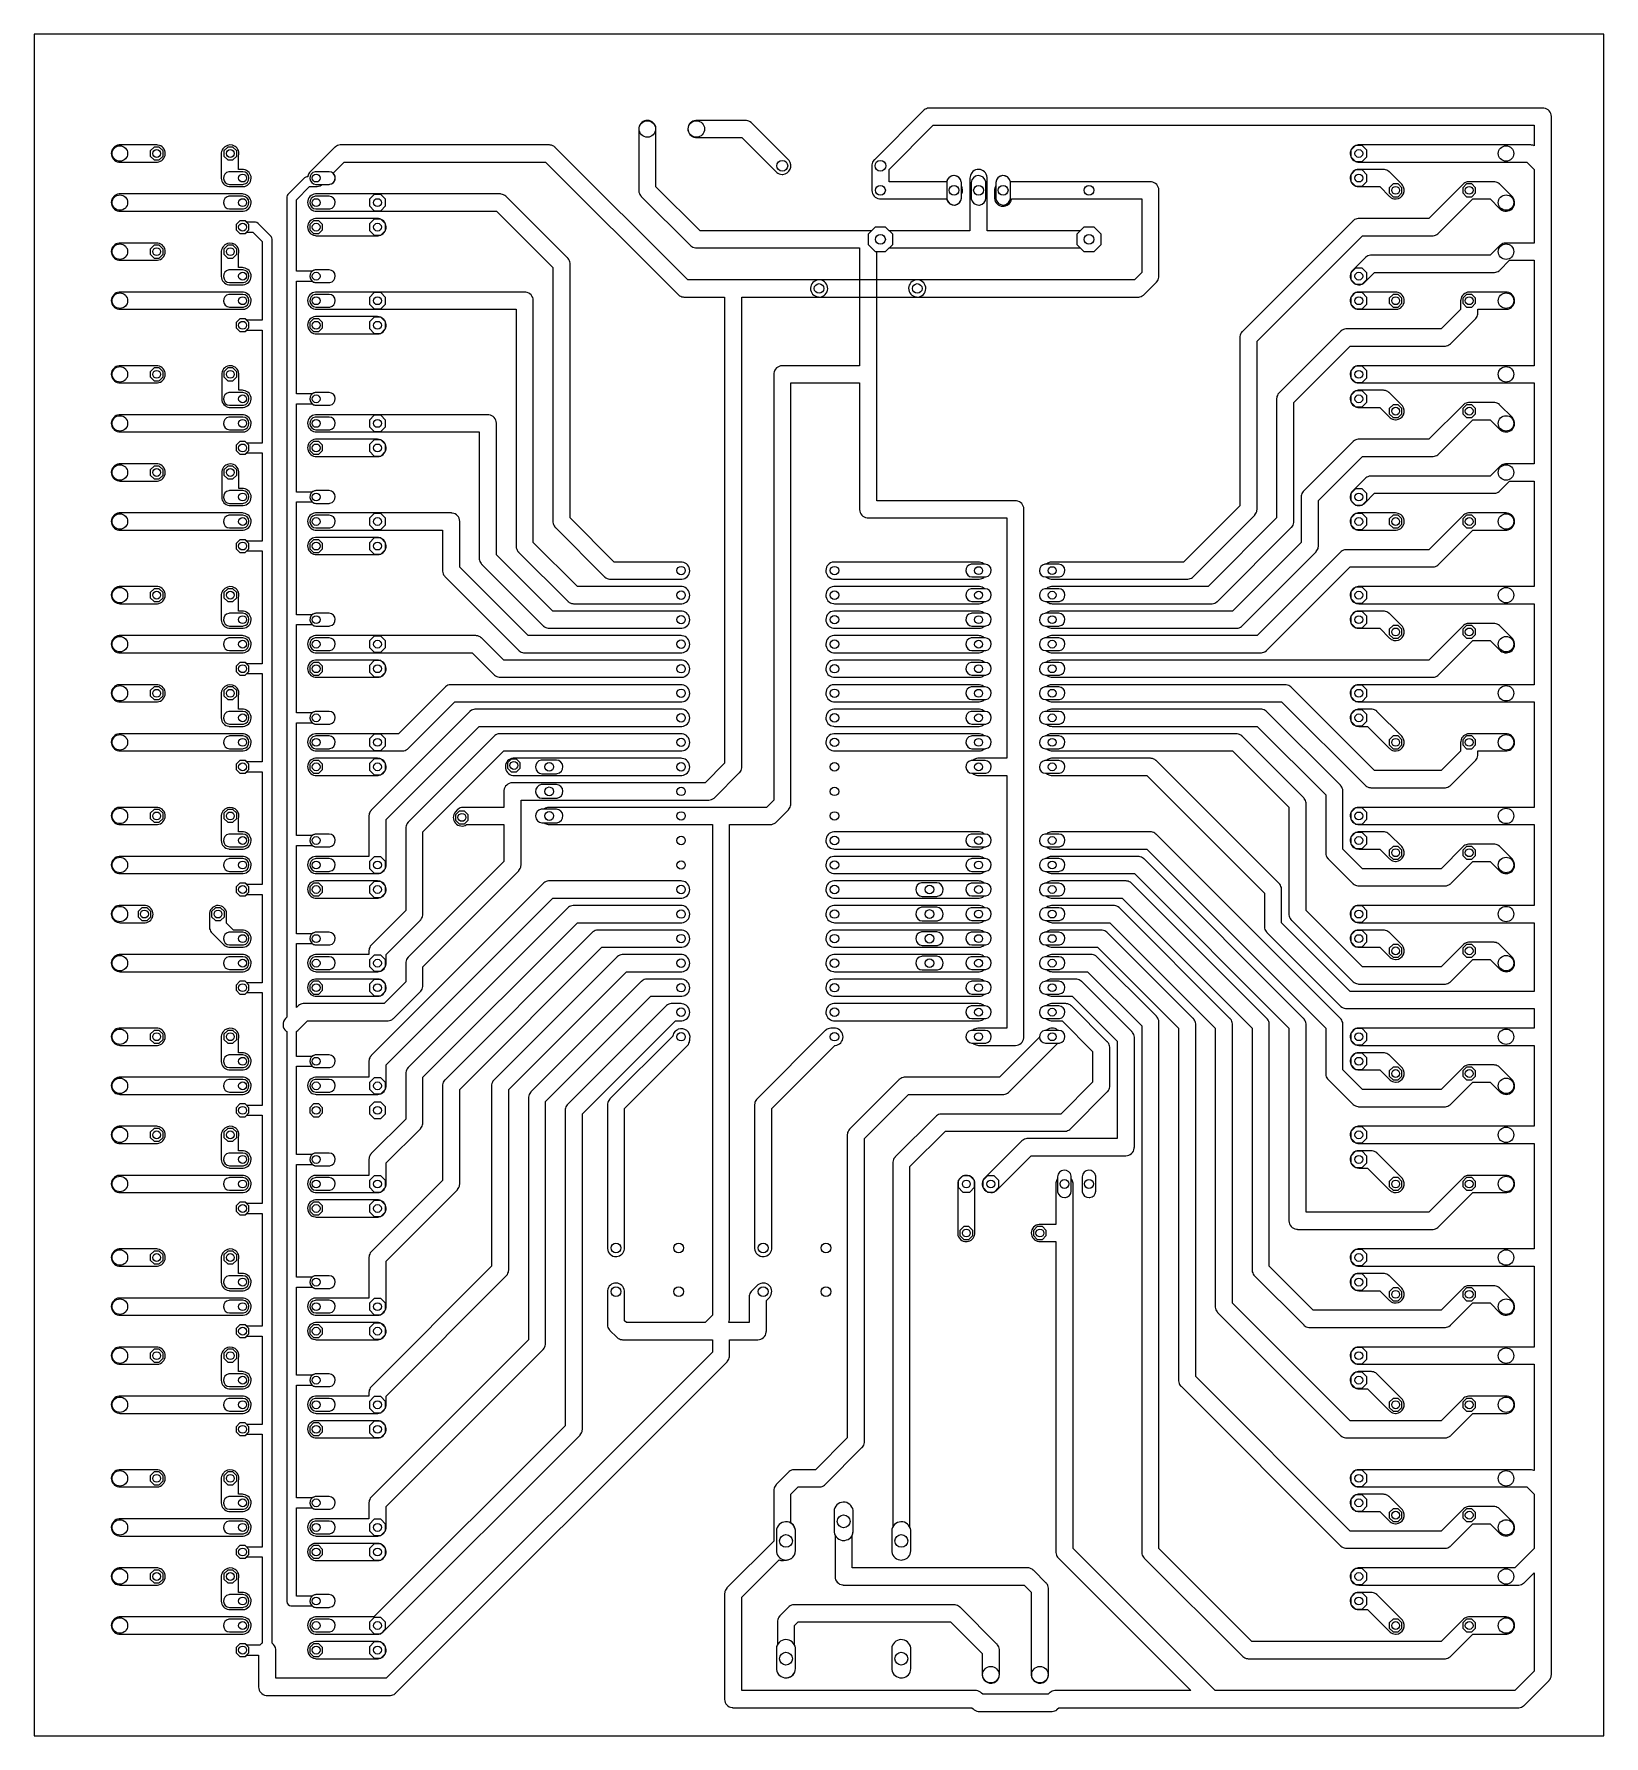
# Model space of a CAD drawing. Header units: millimetres. Extents: x -3 to 160, y -76 to 100.
import ezdxf

# ---------------------------------------------------------------- set-up
doc = ezdxf.new("R2010")
doc.units = ezdxf.units.MM

msp = doc.modelspace()

# ---------------------------------------------------------------- linework, layer by layer
at = {"layer": '16_copper'}
for points in [[(151.16, -73.28), (151.2, -73.28, 0.147805), (151.68, -73.09), (151.68, -73.09), (151.68, -73.09), (151.74, -73.04), (151.75, -73.03), (151.76, -73.02), (154.3, -70.48), (154.32, -70.45), (154.34, -70.43, 0.147806), (154.55, -69.96), (154.55, -69.96), (154.55, -69.95), (154.56, -69.88), (154.56, -69.86), (154.56, -69.85), (154.56, 91.44), (154.56, 91.45), (154.56, 91.46, 0.372272), (153.78, 92.32), (153.76, 92.32, 0.022523), (153.68, 92.33), (153.67, 92.33), (90.17, 92.33), (90.14, 92.33), (90.1, 92.33, 0.147805), (89.62, 92.14), (89.62, 92.14), (89.62, 92.14), (89.56, 92.09), (89.55, 92.08), (89.54, 92.07), (84.46, 86.99), (84.44, 86.96), (84.42, 86.94, 0.147806), (84.21, 86.47), (84.21, 86.47), (84.21, 86.46), (84.2, 86.39), (84.2, 86.37), (84.2, 86.36), (84.2, 83.82), (84.2, 83.81), (84.2, 83.8, 0.372272), (84.98, 82.94), (85, 82.94, 0.022523), (85.08, 82.93), (85.09, 82.93), (91.96, 82.93), (91.97, 82.87, 0.862606), (93.47, 83.02), (93.47, 83.36), (93.5, 83.41, 0.257005), (93.48, 84.27), (93.47, 84.28), (93.47, 84.62), (93.46, 84.69, 0.820678), (91.97, 84.77), (91.96, 84.71), (85.98, 84.71), (85.98, 85.99), (90.54, 90.55), (152.78, 90.55), (152.78, 88.43), (152.76, 88.44), (152.73, 88.46, 0.062973), (152.51, 88.51), (152.51, 88.51), (152.5, 88.51), (152.43, 88.52), (152.41, 88.52), (152.4, 88.52), (134.62, 88.52), (134.55, 88.52, 0.062973), (134.33, 88.47), (134.32, 88.47, 0.189946), (133.83, 88.04), (133.82, 88.01, 0.027621), (133.78, 87.92), (133.77, 87.9, 0.372273), (134.23, 86.83), (134.24, 86.83, 0.027419), (134.33, 86.79), (134.37, 86.78, 0.041952), (134.51, 86.75), (134.62, 86.74), (152.03, 86.74), (152.78, 85.99), (152.78, 78.36), (149.86, 78.36), (149.83, 78.36), (149.79, 78.36, 0.147805), (149.31, 78.17), (149.31, 78.17), (149.31, 78.17), (149.25, 78.12), (149.24, 78.11), (149.23, 78.1), (148.22, 77.09), (135.89, 77.09), (135.86, 77.09), (135.82, 77.09, 0.147805), (135.34, 76.9), (135.34, 76.9), (135.34, 76.9), (135.28, 76.85), (135.27, 76.84), (135.26, 76.83), (133.99, 75.56), (133.94, 75.5, 0.062973), (133.82, 75.32), (133.82, 75.31, 0.189946), (133.77, 74.66), (133.78, 74.64, 0.027621), (133.82, 74.55), (133.83, 74.53, 0.372272), (134.91, 74.09), (134.92, 74.09, 0.027421), (135, 74.13), (135.04, 74.15, 0.041951), (135.17, 74.23), (135.25, 74.3), (136.26, 75.31), (148.59, 75.31), (148.62, 75.31), (148.66, 75.31, 0.147805), (149.14, 75.5), (149.14, 75.5), (149.14, 75.5), (149.2, 75.55), (149.21, 75.56), (149.22, 75.57), (150.23, 76.58), (152.78, 76.58), (152.78, 65.66), (134.62, 65.66), (134.55, 65.66, 0.062973), (134.33, 65.61), (134.32, 65.61, 0.189946), (133.83, 65.18), (133.82, 65.15, 0.027621), (133.78, 65.06), (133.77, 65.04, 0.372273), (134.23, 63.97), (134.24, 63.97, 0.027419), (134.33, 63.93), (134.37, 63.92, 0.041952), (134.51, 63.89), (134.62, 63.88), (152.78, 63.88), (152.78, 55.5), (149.86, 55.5), (149.83, 55.5), (149.79, 55.5, 0.147805), (149.31, 55.31), (149.31, 55.31), (149.31, 55.31), (149.25, 55.26), (149.24, 55.25), (149.23, 55.24), (148.22, 54.23), (135.89, 54.23), (135.86, 54.23), (135.82, 54.23, 0.147805), (135.34, 54.04), (135.34, 54.04), (135.34, 54.04), (135.28, 53.99), (135.27, 53.98), (135.26, 53.97), (133.99, 52.7), (133.94, 52.64, 0.062973), (133.82, 52.46), (133.82, 52.45, 0.189946), (133.77, 51.8), (133.78, 51.78, 0.027621), (133.82, 51.69), (133.83, 51.67, 0.372272), (134.91, 51.23), (134.92, 51.23, 0.027421), (135, 51.27), (135.04, 51.29, 0.041951), (135.17, 51.37), (135.25, 51.44), (136.26, 52.45), (148.59, 52.45), (148.62, 52.45), (148.66, 52.45, 0.147805), (149.14, 52.64), (149.14, 52.64), (149.14, 52.64), (149.2, 52.69), (149.21, 52.7), (149.22, 52.71), (150.23, 53.72), (152.78, 53.72), (152.78, 42.8), (134.62, 42.8), (134.55, 42.8, 0.062973), (134.33, 42.75), (134.32, 42.75, 0.189946), (133.83, 42.32), (133.82, 42.29, 0.027621), (133.78, 42.2), (133.77, 42.18, 0.372273), (134.23, 41.11), (134.24, 41.11, 0.027419), (134.33, 41.07), (134.37, 41.06, 0.041952), (134.51, 41.03), (134.62, 41.02), (152.78, 41.02), (152.78, 32.64), (134.62, 32.64), (134.55, 32.64, 0.062973), (134.33, 32.59), (134.32, 32.59, 0.189946), (133.83, 32.16), (133.82, 32.13, 0.027621), (133.78, 32.04), (133.77, 32.02, 0.372273), (134.23, 30.95), (134.24, 30.95, 0.027419), (134.33, 30.91), (134.37, 30.9, 0.041952), (134.51, 30.87), (134.62, 30.86), (152.78, 30.86), (152.78, 19.94), (134.62, 19.94), (134.55, 19.94, 0.062973), (134.33, 19.89), (134.32, 19.89, 0.189946), (133.83, 19.46), (133.82, 19.43, 0.027621), (133.78, 19.34), (133.77, 19.32, 0.372273), (134.23, 18.25), (134.24, 18.25, 0.027419), (134.33, 18.21), (134.37, 18.2, 0.041952), (134.51, 18.17), (134.62, 18.16), (152.78, 18.16), (152.78, 9.78), (134.62, 9.78), (134.55, 9.78, 0.062973), (134.33, 9.73), (134.32, 9.73, 0.189946), (133.83, 9.3), (133.82, 9.27, 0.027621), (133.78, 9.18), (133.77, 9.16, 0.372273), (134.23, 8.09), (134.24, 8.09, 0.027419), (134.33, 8.05), (134.37, 8.04, 0.041952), (134.51, 8.01), (134.62, 8), (152.78, 8), (152.78, 0.89), (133.72, 0.89), (126.62, 7.99), (126.62, 11.43), (126.62, 11.46), (126.62, 11.5, 0.147805), (126.43, 11.98), (126.43, 11.98), (126.43, 11.98), (126.38, 12.04), (126.37, 12.05), (126.36, 12.06), (113.66, 24.76), (113.63, 24.78), (113.61, 24.8, 0.147806), (113.14, 25.01), (113.14, 25.01), (113.13, 25.01), (113.06, 25.02), (113.04, 25.02), (113.03, 25.02), (102.87, 25.02), (102.8, 25.02, 0.147806), (102.32, 24.83), (102.28, 24.79), (102.18, 24.79), (102.11, 24.78, 0.906346), (102.18, 23.47), (102.28, 23.47), (102.29, 23.46, 0.147806), (102.76, 23.25), (102.87, 23.24), (112.66, 23.24), (124.84, 11.06), (124.84, 7.62), (124.84, 7.59), (124.84, 7.55, 0.147805), (125.03, 7.07), (125.03, 7.07), (125.03, 7.07), (125.08, 7.01), (125.09, 7), (125.1, 6.99), (132.72, -0.63), (132.75, -0.65), (132.77, -0.67, 0.147806), (133.24, -0.88), (133.24, -0.88), (133.25, -0.88), (133.32, -0.89), (133.34, -0.89), (133.35, -0.89), (152.78, -0.89), (152.78, -2.92), (134.62, -2.92), (134.55, -2.92, 0.062973), (134.33, -2.97), (134.32, -2.97, 0.189946), (133.83, -3.4), (133.82, -3.43, 0.027621), (133.78, -3.52), (133.77, -3.54, 0.372273), (134.23, -4.61), (134.24, -4.61, 0.027419), (134.33, -4.65), (134.37, -4.66, 0.041952), (134.51, -4.69), (134.62, -4.7), (152.78, -4.7), (152.78, -13.08), (134.62, -13.08), (134.55, -13.08, 0.062973), (134.33, -13.13), (134.32, -13.13, 0.189946), (133.83, -13.56), (133.82, -13.59, 0.027621), (133.78, -13.68), (133.77, -13.7, 0.372273), (134.23, -14.77), (134.24, -14.77, 0.027419), (134.33, -14.81), (134.37, -14.82, 0.041952), (134.51, -14.85), (134.62, -14.86), (152.78, -14.86), (152.78, -25.78), (134.62, -25.78), (134.55, -25.78, 0.062973), (134.33, -25.83), (134.32, -25.83, 0.189946), (133.83, -26.26), (133.82, -26.29, 0.027621), (133.78, -26.38), (133.77, -26.4, 0.372273), (134.23, -27.47), (134.24, -27.47, 0.027419), (134.33, -27.51), (134.37, -27.52, 0.041952), (134.51, -27.55), (134.62, -27.56), (152.78, -27.56), (152.78, -35.94), (134.62, -35.94), (134.55, -35.94, 0.062973), (134.33, -35.99), (134.32, -35.99, 0.189946), (133.83, -36.42), (133.82, -36.45, 0.027621), (133.78, -36.54), (133.77, -36.56, 0.372273), (134.23, -37.63), (134.24, -37.63, 0.027419), (134.33, -37.67), (134.37, -37.68, 0.041952), (134.51, -37.71), (134.62, -37.72), (152.78, -37.72), (152.78, -48.73), (152.76, -48.72), (152.73, -48.7, 0.062973), (152.51, -48.65), (152.51, -48.65), (152.5, -48.65), (152.43, -48.64), (152.41, -48.64), (152.4, -48.64), (134.62, -48.64), (134.55, -48.64, 0.062973), (134.33, -48.69), (134.32, -48.69, 0.189946), (133.83, -49.12), (133.82, -49.15, 0.027621), (133.78, -49.24), (133.77, -49.26, 0.372273), (134.23, -50.33), (134.24, -50.33, 0.027419), (134.33, -50.37), (134.37, -50.38, 0.041952), (134.51, -50.41), (134.62, -50.42), (152.03, -50.42), (152.78, -51.17), (152.78, -56.78), (150.76, -58.8), (134.62, -58.8), (134.55, -58.8, 0.062973), (134.33, -58.85), (134.32, -58.85, 0.189946), (133.83, -59.28), (133.82, -59.31, 0.027621), (133.78, -59.4), (133.77, -59.42, 0.372273), (134.23, -60.49), (134.24, -60.49, 0.027419), (134.33, -60.53), (134.37, -60.54, 0.041952), (134.51, -60.57), (134.62, -60.58), (151.13, -60.58), (151.16, -60.58), (151.2, -60.58, 0.147805), (151.68, -60.39), (151.68, -60.39), (151.68, -60.39), (151.74, -60.34), (151.75, -60.33), (151.76, -60.32), (152.78, -59.3), (152.78, -69.48), (150.76, -71.5), (119.75, -71.5), (105.03, -56.78), (105.03, -19.05), (105.03, -18.98, 0.126448), (104.88, -18.56), (104.85, -18.52), (104.85, -18.3), (104.84, -18.23, 0.906348), (103.43, -18.3), (103.43, -18.52), (103.42, -18.53, 0.126448), (103.26, -18.94), (103.25, -19.05), (103.25, -23.24), (101.6, -23.24), (101.53, -23.24, 0.901634), (101.49, -25.01), (101.6, -25.02), (103.25, -25.02), (103.25, -57.15), (103.25, -57.18), (103.25, -57.22, 0.147805), (103.44, -57.7), (103.44, -57.7), (103.44, -57.7), (103.49, -57.76), (103.5, -57.77), (103.51, -57.78), (117.23, -71.5), (103.2, -71.5), (103.16, -71.5), (103.13, -71.5, 0.147805), (102.65, -71.69), (102.65, -71.69), (102.65, -71.69), (102.59, -71.74), (102.58, -71.75), (102.57, -71.76), (102.44, -71.89), (95.68, -71.89), (95.55, -71.76, 0.167164), (95.03, -71.51), (95.03, -71.51), (95.02, -71.51), (94.95, -71.5), (94.93, -71.5), (94.92, -71.5), (70.74, -71.5), (70.74, -61.84), (74.6, -57.98), (74.66, -58, 0.147806), (75.17, -58.01), (75.23, -57.99), (75.27, -57.99), (75.35, -57.99, 0.388879), (76.3, -57.04), (76.3, -54.97), (76.29, -54.89, 0.221695), (75.84, -54.18), (75.82, -54.17), (75.82, -51.17), (76.57, -50.42), (78.74, -50.42), (78.77, -50.42), (78.81, -50.42, 0.147805), (79.29, -50.23), (79.29, -50.23), (79.29, -50.23), (79.35, -50.18), (79.36, -50.17), (79.37, -50.16), (83.18, -46.35), (83.2, -46.32), (83.22, -46.3, 0.147806), (83.43, -45.83), (83.43, -45.83), (83.43, -45.82), (83.44, -45.75), (83.44, -45.73), (83.44, -45.72), (83.44, -14.34), (88, -9.78), (97.79, -9.78), (97.82, -9.78), (97.86, -9.78, 0.147805), (98.34, -9.59), (98.34, -9.59), (98.34, -9.59), (98.4, -9.54), (98.41, -9.53), (98.42, -9.52), (103.47, -4.47), (103.56, -4.47), (103.63, -4.46, 0.906346), (103.56, -3.15), (103.46, -3.15), (103.43, -3.12, 0.348585), (102.32, -3.11), (102.28, -3.15), (102.18, -3.15), (102.11, -3.16, 0.385742), (101.55, -3.84), (101.55, -3.87), (97.42, -8), (87.63, -8), (87.6, -8), (87.56, -8, 0.147805), (87.08, -8.19), (87.08, -8.19), (87.08, -8.19), (87.02, -8.24), (87.01, -8.25), (87, -8.26), (81.92, -13.34), (81.9, -13.37), (81.88, -13.39, 0.147806), (81.67, -13.86), (81.67, -13.86), (81.67, -13.87), (81.66, -13.94), (81.66, -13.96), (81.66, -13.97), (81.66, -45.35), (78.37, -48.64), (76.2, -48.64), (76.17, -48.64), (76.13, -48.64, 0.147805), (75.65, -48.83), (75.65, -48.83), (75.65, -48.83), (75.59, -48.88), (75.58, -48.89), (75.57, -48.9), (74.3, -50.17), (74.28, -50.2), (74.26, -50.22, 0.147806), (74.05, -50.69), (74.05, -50.69), (74.05, -50.7), (74.04, -50.77), (74.04, -50.79), (74.04, -50.8), (74.04, -56.02), (69.22, -60.84), (69.2, -60.86), (69.18, -60.89, 0.147806), (68.97, -61.36), (68.97, -61.36), (68.97, -61.37), (68.96, -61.44), (68.96, -61.46), (68.96, -61.47), (68.96, -72.39), (68.96, -72.4), (68.96, -72.41, 0.372272), (69.74, -73.27), (69.76, -73.27, 0.022523), (69.84, -73.28), (69.85, -73.28), (94.55, -73.28), (94.68, -73.4, 0.167164), (95.2, -73.66), (95.2, -73.66), (95.21, -73.66), (95.28, -73.66), (95.3, -73.66), (95.31, -73.67), (102.81, -73.67), (102.85, -73.66), (102.88, -73.66, 0.147805), (103.36, -73.48), (103.36, -73.47), (103.36, -73.47), (103.42, -73.42), (103.43, -73.41), (103.44, -73.4), (103.57, -73.28), (151.13, -73.28)], [(99.95, 50.81), (99.95, 50.82, 0.372272), (99.17, 51.68), (99.15, 51.68, 0.022523), (99.07, 51.69), (99.06, 51.69), (84.71, 51.69), (84.71, 77.47), (85.62, 77.47), (86, 77.85), (105.77, 77.85), (106.15, 77.47), (107.21, 77.47), (107.95, 78.21), (107.95, 79.27), (107.21, 80.01), (106.15, 80.01), (105.77, 79.63), (96.14, 79.63), (96.14, 85.09), (96.14, 85.16, 0.901634), (94.37, 85.2), (94.36, 85.09), (94.36, 79.63), (86, 79.63), (85.62, 80.01), (84.56, 80.01), (84.18, 79.63), (66.41, 79.63), (61.85, 84.19), (61.85, 90.17), (61.85, 90.24, 0.901634), (60.08, 90.28), (60.07, 90.17), (60.07, 83.82), (60.07, 83.79), (60.07, 83.75, 0.147805), (60.26, 83.27), (60.26, 83.27), (60.26, 83.27), (60.31, 83.21), (60.32, 83.2), (60.33, 83.19), (65.41, 78.11), (65.44, 78.09), (65.46, 78.07, 0.147806), (65.93, 77.86), (65.93, 77.86), (65.94, 77.86), (66.01, 77.85), (66.03, 77.85), (66.04, 77.85), (82.93, 77.85), (82.93, 65.66), (74.93, 65.66), (74.92, 65.66), (74.91, 65.66, 0.372272), (74.05, 64.88), (74.05, 64.86, 0.022523), (74.04, 64.78), (74.04, 64.77), (74.04, 20.69), (73.29, 19.94), (50.8, 19.94), (50.73, 19.94, 0.126448), (50.31, 19.79), (50.27, 19.76), (50.05, 19.76), (49.98, 19.75, 0.906348), (50.05, 18.34), (50.27, 18.34), (50.28, 18.33, 0.126448), (50.69, 18.17), (50.8, 18.16), (67.69, 18.16), (67.69, -32.65), (66.94, -33.4), (58.79, -33.4), (58.6, -33.21), (58.6, -30.2), (58.59, -30.13, 0.901634), (56.83, -30.09), (56.82, -30.2), (56.82, -33.58), (56.82, -33.61), (56.82, -33.65, 0.147805), (57.01, -34.13), (57.01, -34.13), (57.01, -34.13), (57.06, -34.19), (57.07, -34.2), (57.08, -34.21), (57.79, -34.92), (57.82, -34.94), (57.84, -34.96, 0.147806), (58.31, -35.17), (58.31, -35.17), (58.32, -35.17), (58.39, -35.18), (58.41, -35.18), (58.42, -35.18), (67.69, -35.18), (67.69, -36.46), (33.92, -70.23), (22.48, -70.23), (22.48, -67.31), (22.48, -67.24, 0.212759), (22.13, -66.6), (22.1, -66.58), (22.1, 78.74), (22.1, 78.76), (22.1, 78.78, 0.139564), (22, 79.04), (21.99, 79.05), (21.99, 79.05), (21.95, 79.1), (21.95, 79.1), (21.95, 79.1), (20.68, 80.37), (20.66, 80.38), (20.65, 80.4, 0.139562), (20.39, 80.51), (20.39, 80.51), (20.38, 80.51), (20.32, 80.52), (20.32, 80.52), (20.32, 80.52), (19.48, 80.52), (19.32, 80.67), (18.78, 80.67), (18.39, 80.28), (18.39, 79.74), (18.78, 79.35), (19.32, 79.35), (19.48, 79.5), (20.11, 79.5), (21.08, 78.53), (21.08, 70.36), (19.48, 70.36), (19.32, 70.51), (18.78, 70.51), (18.39, 70.12), (18.39, 69.58), (18.78, 69.19), (19.32, 69.19), (19.48, 69.34), (21.08, 69.34), (21.08, 57.66), (19.48, 57.66), (19.32, 57.81), (18.78, 57.81), (18.39, 57.42), (18.39, 56.88), (18.78, 56.49), (19.32, 56.49), (19.48, 56.64), (21.08, 56.64), (21.08, 47.5), (19.48, 47.5), (19.32, 47.65), (18.78, 47.65), (18.39, 47.26), (18.39, 46.72), (18.78, 46.33), (19.32, 46.33), (19.48, 46.48), (21.08, 46.48), (21.08, 34.8), (19.48, 34.8), (19.32, 34.95), (18.78, 34.95), (18.39, 34.56), (18.39, 34.02), (18.78, 33.63), (19.32, 33.63), (19.48, 33.78), (21.08, 33.78), (21.08, 24.64), (19.48, 24.64), (19.32, 24.79), (18.78, 24.79), (18.39, 24.4), (18.39, 23.86), (18.78, 23.47), (19.32, 23.47), (19.48, 23.62), (21.08, 23.62), (21.08, 11.94), (19.48, 11.94), (19.32, 12.09), (18.78, 12.09), (18.39, 11.7), (18.39, 11.16), (18.78, 10.77), (19.32, 10.77), (19.48, 10.92), (21.08, 10.92), (21.08, 1.78), (19.48, 1.78), (19.32, 1.93), (18.78, 1.93), (18.39, 1.54), (18.39, 1), (18.78, 0.61), (19.32, 0.61), (19.48, 0.76), (21.08, 0.76), (21.08, -10.92), (19.48, -10.92), (19.32, -10.77), (18.78, -10.77), (18.39, -11.16), (18.39, -11.7), (18.78, -12.09), (19.32, -12.09), (19.48, -11.94), (21.08, -11.94), (21.08, -21.08), (19.48, -21.08), (19.32, -20.93), (18.78, -20.93), (18.39, -21.32), (18.39, -21.86), (18.78, -22.25), (19.32, -22.25), (19.48, -22.1), (21.08, -22.1), (21.08, -33.78), (19.48, -33.78), (19.32, -33.63), (18.78, -33.63), (18.39, -34.02), (18.39, -34.56), (18.78, -34.95), (19.32, -34.95), (19.48, -34.8), (21.08, -34.8), (21.08, -43.94), (19.48, -43.94), (19.32, -43.79), (18.78, -43.79), (18.39, -44.18), (18.39, -44.72), (18.78, -45.11), (19.32, -45.11), (19.48, -44.96), (21.08, -44.96), (21.08, -56.64), (19.48, -56.64), (19.32, -56.49), (18.78, -56.49), (18.39, -56.88), (18.39, -57.42), (18.78, -57.81), (19.32, -57.81), (19.48, -57.66), (21.08, -57.66), (21.08, -66.58), (21.08, -66.58, 0.08405), (20.87, -66.79), (20.86, -66.8), (19.48, -66.8), (19.32, -66.65), (18.78, -66.65), (18.39, -67.04), (18.39, -67.58), (18.78, -67.97), (19.32, -67.97), (19.48, -67.82), (20.7, -67.82), (20.7, -71.12), (20.7, -71.13), (20.7, -71.14, 0.372272), (21.48, -72), (21.5, -72, 0.022523), (21.58, -72.01), (21.59, -72.01), (34.29, -72.01), (34.32, -72.01), (34.36, -72.01, 0.147805), (34.84, -71.82), (34.84, -71.82), (34.84, -71.82), (34.9, -71.77), (34.91, -71.76), (34.92, -71.75), (69.21, -37.46), (69.23, -37.43), (69.25, -37.41, 0.147806), (69.46, -36.94), (69.46, -36.94), (69.46, -36.93), (69.47, -36.86), (69.47, -36.84), (69.47, -36.83), (69.47, -35.18), (72.39, -35.18), (72.4, -35.18), (72.41, -35.18, 0.372272), (73.27, -34.4), (73.27, -34.38, 0.022523), (73.28, -34.3), (73.28, -34.29), (73.28, -31.13), (73.58, -30.83), (73.63, -30.77, 0.901635), (72.4, -29.5), (72.32, -29.57), (71.76, -30.13), (71.74, -30.16), (71.72, -30.18, 0.147806), (71.51, -30.65), (71.51, -30.65), (71.51, -30.66), (71.5, -30.73), (71.5, -30.75), (71.5, -30.76), (71.5, -33.4), (69.38, -33.4), (69.39, -33.38), (69.41, -33.35, 0.062973), (69.46, -33.13), (69.46, -33.13), (69.46, -33.12), (69.47, -33.05), (69.47, -33.03), (69.47, -33.02), (69.47, 18.16), (73.66, 18.16), (73.69, 18.16), (73.73, 18.16, 0.147805), (74.21, 18.35), (74.21, 18.35), (74.21, 18.35), (74.27, 18.4), (74.28, 18.41), (74.29, 18.42), (75.56, 19.69), (75.58, 19.72), (75.6, 19.74, 0.147806), (75.81, 20.21), (75.81, 20.21), (75.81, 20.22), (75.82, 20.29), (75.82, 20.31), (75.82, 20.32), (75.82, 63.88), (82.93, 63.88), (82.93, 50.8), (82.93, 50.79), (82.93, 50.78, 0.372272), (83.71, 49.92), (83.73, 49.92, 0.022523), (83.81, 49.91), (83.82, 49.91), (98.17, 49.91), (98.17, 25.02), (95.25, 25.02), (95.18, 25.02, 0.147806), (94.7, 24.83), (94.66, 24.79), (94.56, 24.79), (94.49, 24.78, 0.906346), (94.56, 23.47), (94.66, 23.47), (94.67, 23.46, 0.147806), (95.14, 23.25), (95.25, 23.24), (98.17, 23.24), (98.17, -2.92), (95.25, -2.92), (95.18, -2.92, 0.147806), (94.7, -3.11), (94.66, -3.15), (94.56, -3.15), (94.49, -3.16, 0.906346), (94.56, -4.47), (94.66, -4.47), (94.67, -4.48, 0.147806), (95.14, -4.69), (95.25, -4.7), (99.06, -4.7), (99.07, -4.7), (99.08, -4.7, 0.372272), (99.94, -3.92), (99.94, -3.9, 0.022523), (99.95, -3.82), (99.95, -3.81), (99.95, 50.8)], [(74.98, 85.47, 0.606311), (75.63, 86.91), (75.56, 86.99), (71.75, 90.8), (71.72, 90.82), (71.7, 90.84, 0.147806), (71.23, 91.05), (71.23, 91.05), (71.22, 91.05), (71.15, 91.06), (71.13, 91.06), (71.12, 91.06), (66.04, 91.06), (65.97, 91.06, 0.901634), (65.93, 89.29), (66.04, 89.28), (70.75, 89.28), (74.3, 85.73), (74.36, 85.68, 0.169297), (74.9, 85.47)], [(10.23, 86.74, 0.901634), (10.27, 88.51), (10.16, 88.52), (6.35, 88.52), (6.28, 88.52, 0.901634), (6.24, 86.75), (6.35, 86.74), (10.16, 86.74)], [(19.12, 84.2, 0.901634), (19.16, 85.97), (19.05, 85.98), (18.62, 85.98), (18.62, 87.34), (18.63, 87.38, 0.727432), (17.23, 88.33), (17.15, 88.26), (17.1, 88.21, 0.071208), (16.95, 88), (16.93, 87.97), (16.93, 87.97), (16.93, 87.97, 0.081962), (16.85, 87.69), (16.85, 87.69), (16.85, 87.68), (16.84, 87.61), (16.84, 87.59), (16.84, 87.58), (16.84, 85.09), (16.84, 85.08), (16.84, 85.07, 0.372272), (17.62, 84.21), (17.63, 84.21, 0.022523), (17.71, 84.2), (17.73, 84.2), (19.05, 84.2)], [(67.31, 20.7, 0.167164), (67.86, 20.89), (67.86, 20.89), (67.86, 20.89), (67.92, 20.94), (67.93, 20.95), (67.94, 20.96), (70.48, 23.5), (70.5, 23.53), (70.52, 23.55, 0.147806), (70.73, 24.02), (70.73, 24.02), (70.73, 24.03), (70.74, 24.1), (70.74, 24.12), (70.74, 24.13), (70.74, 72.77), (78.74, 72.77), (78.81, 72.77, 0.901634), (78.85, 74.54), (78.74, 74.55), (65.14, 74.55), (51.43, 88.26), (51.4, 88.28), (51.38, 88.3, 0.147806), (50.91, 88.51), (50.91, 88.51), (50.9, 88.51), (50.83, 88.52), (50.81, 88.52), (50.8, 88.52), (29.21, 88.52), (29.18, 88.52), (29.14, 88.52, 0.147805), (28.66, 88.33), (28.66, 88.33), (28.66, 88.33), (28.6, 88.28), (28.59, 88.27), (28.58, 88.26), (26.04, 85.72), (25.99, 85.66, 0.126448), (25.8, 85.27), (25.79, 85.22), (25.78, 85.22, 0.161128), (25.47, 85.12), (25.47, 85.11), (25.46, 85.11), (25.42, 85.07), (25.42, 85.07), (25.42, 85.07), (23.77, 83.42), (23.76, 83.41), (23.74, 83.39, 0.139562), (23.63, 83.14), (23.63, 83.13), (23.63, 83.12), (23.62, 83.07), (23.62, 83.07), (23.62, 83.06), (23.62, -1.79), (23.5, -1.91, 0.445693), (23.57, -3.23), (23.62, -3.27), (23.62, -62.23), (23.62, -62.25), (23.62, -62.28, 0.345658), (24.06, -62.73), (24.06, -62.73), (24.06, -62.73), (24.12, -62.74), (24.13, -62.74), (24.13, -62.74), (26.25, -62.74), (26.28, -62.76, 0.148336), (26.64, -62.89), (28.02, -62.89), (28.09, -62.88, 0.906346), (28.02, -61.57), (26.64, -61.57), (26.57, -61.58, 0.123338), (26.28, -61.7), (26.25, -61.72), (24.64, -61.72), (24.64, -52.58), (26.25, -52.58), (26.28, -52.6, 0.148336), (26.64, -52.73), (28.02, -52.73), (28.09, -52.72, 0.906346), (28.02, -51.41), (26.64, -51.41), (26.57, -51.42, 0.123338), (26.28, -51.54), (26.25, -51.56), (24.64, -51.56), (24.64, -39.88), (26.25, -39.88), (26.28, -39.9, 0.148336), (26.64, -40.03), (28.02, -40.03), (28.09, -40.02, 0.906346), (28.02, -38.71), (26.64, -38.71), (26.57, -38.72, 0.123338), (26.28, -38.84), (26.25, -38.86), (24.64, -38.86), (24.64, -29.72), (26.25, -29.72), (26.28, -29.74, 0.148336), (26.64, -29.87), (28.02, -29.87), (28.09, -29.86, 0.906346), (28.02, -28.55), (26.64, -28.55), (26.57, -28.56, 0.123338), (26.28, -28.68), (26.25, -28.7), (24.64, -28.7), (24.64, -17.02), (26.25, -17.02), (26.28, -17.04, 0.148336), (26.64, -17.17), (28.02, -17.17), (28.09, -17.16, 0.906346), (28.02, -15.85), (26.64, -15.85), (26.57, -15.86, 0.123338), (26.28, -15.98), (26.25, -16), (24.64, -16), (24.64, -6.86), (26.25, -6.86), (26.28, -6.88, 0.148336), (26.64, -7.01), (28.02, -7.01), (28.09, -7, 0.906346), (28.02, -5.69), (26.64, -5.69), (26.57, -5.7, 0.123338), (26.28, -5.82), (26.25, -5.84), (24.64, -5.84), (24.64, -3.27), (24.68, -3.24), (24.76, -3.17), (25.77, -2.16), (34.07, -2.16), (34.11, -2.16), (34.14, -2.16, 0.147805), (34.62, -1.97), (34.62, -1.97), (34.62, -1.97), (34.68, -1.92), (34.69, -1.91), (34.7, -1.9), (37.46, 0.86), (37.48, 0.88), (37.5, 0.91, 0.147806), (37.71, 1.38), (37.71, 1.38), (37.71, 1.39), (37.72, 1.46), (37.72, 1.48), (37.72, 1.49), (37.72, 3.44), (47.62, 13.34), (47.64, 13.37), (47.66, 13.39, 0.147806), (47.87, 13.86), (47.87, 13.86), (47.87, 13.87), (47.88, 13.94), (47.88, 13.96), (47.88, 13.97), (47.88, 20.7)], [(46.98, 22.48), (46.97, 22.48, 0.372272), (46.11, 21.7), (46.11, 21.68, 0.022523), (46.1, 21.6), (46.1, 21.59), (46.1, 19.94), (41.91, 19.94), (41.88, 19.94), (41.84, 19.94, 0.147805), (41.36, 19.75), (41.36, 19.75), (41.36, 19.75), (41.3, 19.7), (41.29, 19.69), (41.28, 19.68), (41.13, 19.52), (41.08, 19.47, 0.86433), (42.24, 18.15), (42.26, 18.16), (46.1, 18.16), (46.1, 14.34), (36.2, 4.44), (36.18, 4.41), (36.16, 4.39, 0.147806), (35.95, 3.92), (35.95, 3.92), (35.95, 3.91), (35.94, 3.84), (35.94, 3.82), (35.94, 3.81), (35.94, 1.86), (33.7, -0.38), (25.4, -0.38), (25.37, -0.38), (25.33, -0.38, 0.147805), (24.85, -0.57), (24.85, -0.57), (24.85, -0.57), (24.79, -0.62), (24.78, -0.63), (24.77, -0.64), (24.64, -0.77), (24.64, 5.84), (26.25, 5.84), (26.28, 5.82, 0.148336), (26.64, 5.69), (28.02, 5.69), (28.09, 5.7, 0.906346), (28.02, 7.01), (26.64, 7.01), (26.57, 7, 0.123338), (26.28, 6.88), (26.25, 6.86), (24.64, 6.86), (24.64, 16), (26.25, 16), (26.28, 15.98, 0.148336), (26.64, 15.85), (28.02, 15.85), (28.09, 15.86, 0.906346), (28.02, 17.17), (26.64, 17.17), (26.57, 17.16, 0.123338), (26.28, 17.04), (26.25, 17.02), (24.64, 17.02), (24.64, 28.7), (26.25, 28.7), (26.28, 28.68, 0.148336), (26.64, 28.55), (28.02, 28.55), (28.09, 28.56, 0.906346), (28.02, 29.87), (26.64, 29.87), (26.57, 29.86, 0.123338), (26.28, 29.74), (26.25, 29.72), (24.64, 29.72), (24.64, 38.86), (26.25, 38.86), (26.28, 38.84, 0.148336), (26.64, 38.71), (28.02, 38.71), (28.09, 38.72, 0.906346), (28.02, 40.03), (26.64, 40.03), (26.57, 40.02, 0.123338), (26.28, 39.9), (26.25, 39.88), (24.64, 39.88), (24.64, 51.56), (26.25, 51.56), (26.28, 51.54, 0.148336), (26.64, 51.41), (28.02, 51.41), (28.09, 51.42, 0.906346), (28.02, 52.73), (26.64, 52.73), (26.57, 52.72, 0.123338), (26.28, 52.6), (26.25, 52.58), (24.64, 52.58), (24.64, 61.72), (26.25, 61.72), (26.28, 61.7, 0.148336), (26.64, 61.57), (28.02, 61.57), (28.09, 61.58, 0.906346), (28.02, 62.89), (26.64, 62.89), (26.57, 62.88, 0.123338), (26.28, 62.76), (26.25, 62.74), (24.64, 62.74), (24.64, 74.42), (26.25, 74.42), (26.28, 74.4, 0.148336), (26.64, 74.27), (28.02, 74.27), (28.09, 74.28, 0.906346), (28.02, 75.59), (26.64, 75.59), (26.57, 75.58, 0.123338), (26.28, 75.46), (26.25, 75.44), (24.64, 75.44), (24.64, 82.85), (25.99, 84.2), (26.29, 84.2), (26.31, 84.2), (26.33, 84.2, 0.055524), (26.44, 84.22), (26.45, 84.23), (26.45, 84.23), (26.51, 84.21), (26.59, 84.2, 0.190941), (27.22, 84.39), (27.26, 84.43), (28.02, 84.43), (28.09, 84.44, 0.633243), (28.43, 85.58), (28.43, 85.59), (29.58, 86.74), (50.43, 86.74), (64.14, 73.03), (64.17, 73.01), (64.19, 72.99, 0.147806), (64.66, 72.78), (64.66, 72.78), (64.67, 72.78), (64.74, 72.77), (64.76, 72.77), (64.77, 72.77), (68.96, 72.77), (68.96, 24.5), (66.94, 22.48), (46.99, 22.48)], [(98.53, 84.77, 0.862606), (97.03, 84.62), (97.03, 84.28), (97.02, 84.25), (97, 84.23, 0.089698), (96.91, 83.93), (96.91, 83.91, 0.022523), (96.9, 83.83), (96.9, 83.82), (96.9, 83.06), (96.9, 82.98, 0.864329), (98.66, 82.88), (98.67, 82.93), (112.14, 82.93), (112.14, 75.3), (111.39, 74.55), (88.9, 74.55), (88.83, 74.55, 0.901634), (88.79, 72.78), (88.9, 72.77), (111.76, 72.77), (111.79, 72.77), (111.83, 72.77, 0.147805), (112.31, 72.96), (112.31, 72.96), (112.31, 72.96), (112.37, 73.01), (112.38, 73.02), (112.39, 73.03), (113.66, 74.3), (113.68, 74.33), (113.7, 74.35, 0.147806), (113.91, 74.82), (113.91, 74.82), (113.91, 74.83), (113.92, 74.9), (113.92, 74.92), (113.92, 74.93), (113.92, 83.82), (113.92, 83.83), (113.92, 83.84, 0.372272), (113.14, 84.7), (113.12, 84.7, 0.022523), (113.04, 84.71), (113.03, 84.71), (98.54, 84.71)], [(116.87, 43.56), (116.91, 43.56, 0.147805), (117.39, 43.75), (117.39, 43.75), (117.39, 43.75), (117.45, 43.8), (117.46, 43.81), (117.47, 43.82), (123.82, 50.17), (123.84, 50.2), (123.86, 50.22, 0.147806), (124.07, 50.69), (124.07, 50.69), (124.07, 50.7), (124.08, 50.77), (124.08, 50.79), (124.08, 50.8), (124.08, 68.21), (134.99, 79.12), (142.24, 79.12), (142.27, 79.12), (142.31, 79.12, 0.147805), (142.79, 79.31), (142.79, 79.31), (142.79, 79.31), (142.85, 79.36), (142.86, 79.37), (142.87, 79.38), (146.42, 82.93), (148.22, 82.93), (149.23, 81.92), (149.29, 81.87, 0.901635), (150.56, 83.1), (150.49, 83.18), (149.22, 84.45), (149.19, 84.47), (149.17, 84.49, 0.147806), (148.7, 84.7), (148.7, 84.7), (148.69, 84.7), (148.62, 84.71), (148.6, 84.71), (148.59, 84.71), (146.05, 84.71), (146.02, 84.71), (145.98, 84.71, 0.147805), (145.5, 84.52), (145.5, 84.52), (145.5, 84.52), (145.44, 84.47), (145.43, 84.46), (145.42, 84.45), (141.87, 80.9), (134.62, 80.9), (134.59, 80.9), (134.55, 80.9, 0.147805), (134.07, 80.71), (134.07, 80.71), (134.07, 80.71), (134.01, 80.66), (134, 80.65), (133.99, 80.64), (122.56, 69.21), (122.54, 69.18), (122.52, 69.16, 0.147806), (122.31, 68.69), (122.31, 68.69), (122.31, 68.68), (122.3, 68.61), (122.3, 68.59), (122.3, 68.58), (122.3, 51.17), (116.47, 45.34), (102.87, 45.34), (102.8, 45.34, 0.147806), (102.32, 45.15), (102.28, 45.11), (102.18, 45.11), (102.11, 45.1, 0.906346), (102.18, 43.79), (102.28, 43.79), (102.29, 43.78, 0.147806), (102.76, 43.57), (102.87, 43.56), (116.84, 43.56)], [(138.48, 82.93, 0.606311), (139.13, 84.37), (139.06, 84.45), (137.79, 85.72), (137.76, 85.74), (137.74, 85.76, 0.147806), (137.27, 85.97), (137.27, 85.97), (137.26, 85.97), (137.19, 85.98), (137.17, 85.98), (137.16, 85.98), (134.62, 85.98), (134.55, 85.98, 0.062973), (134.33, 85.93), (134.32, 85.93, 0.189946), (133.83, 85.5), (133.82, 85.47, 0.027621), (133.78, 85.38), (133.77, 85.36, 0.372273), (134.23, 84.29), (134.24, 84.29, 0.027419), (134.33, 84.25), (134.37, 84.24, 0.041952), (134.51, 84.21), (134.62, 84.2), (136.79, 84.2), (137.8, 83.19), (137.86, 83.14, 0.169297), (138.4, 82.93)], [(6.28, 83.44, 0.901634), (6.24, 81.67), (6.35, 81.66), (19.05, 81.66), (19.12, 81.66, 0.901634), (19.16, 83.43), (19.05, 83.44), (6.35, 83.44)], [(26.6, 83.44, 0.901634), (26.56, 81.67), (26.67, 81.66), (45.35, 81.66), (51.18, 75.83), (51.18, 49.53), (51.18, 49.5), (51.18, 49.46, 0.147805), (51.37, 48.98), (51.37, 48.98), (51.37, 48.98), (51.42, 48.92), (51.43, 48.91), (51.44, 48.9), (56.52, 43.82), (56.55, 43.8), (56.57, 43.78, 0.147806), (57.04, 43.57), (57.04, 43.57), (57.05, 43.57), (57.12, 43.56), (57.14, 43.56), (57.15, 43.56), (64.45, 43.56), (64.53, 43.56, 0.901634), (64.56, 45.33), (64.45, 45.34), (57.52, 45.34), (52.96, 49.9), (52.96, 76.2), (52.96, 76.23), (52.96, 76.27, 0.147805), (52.77, 76.75), (52.77, 76.75), (52.77, 76.75), (52.72, 76.81), (52.71, 76.82), (52.7, 76.83), (46.35, 83.18), (46.32, 83.2), (46.3, 83.22, 0.147806), (45.83, 83.43), (45.83, 83.43), (45.82, 83.43), (45.75, 83.44), (45.73, 83.44), (45.72, 83.44), (26.67, 83.44)], [(33.09, 79.12, 0.062973), (33.31, 79.17), (33.32, 79.17, 0.189946), (33.81, 79.6), (33.82, 79.63, 0.027621), (33.86, 79.72), (33.87, 79.74, 0.372273), (33.41, 80.81), (33.4, 80.81, 0.027419), (33.31, 80.85), (33.27, 80.86, 0.041952), (33.13, 80.89), (33.02, 80.9), (26.67, 80.9), (26.6, 80.9, 0.901634), (26.56, 79.13), (26.67, 79.12), (33.02, 79.12)], [(10.23, 76.58, 0.901634), (10.27, 78.35), (10.16, 78.36), (6.35, 78.36), (6.28, 78.36, 0.901634), (6.24, 76.59), (6.35, 76.58), (10.16, 76.58)], [(19.12, 74.04, 0.901634), (19.16, 75.81), (19.05, 75.82), (18.62, 75.82), (18.62, 77.18), (18.63, 77.22, 0.727432), (17.23, 78.17), (17.15, 78.1), (17.1, 78.05, 0.071208), (16.95, 77.84), (16.93, 77.81), (16.93, 77.81), (16.93, 77.81, 0.081962), (16.85, 77.53), (16.85, 77.53), (16.85, 77.52), (16.84, 77.45), (16.84, 77.43), (16.84, 77.42), (16.84, 74.93), (16.84, 74.92), (16.84, 74.91, 0.372272), (17.62, 74.05), (17.63, 74.05, 0.022523), (17.71, 74.04), (17.73, 74.04), (19.05, 74.04)], [(6.28, 73.28, 0.901634), (6.24, 71.51), (6.35, 71.5), (19.05, 71.5), (19.12, 71.5, 0.901634), (19.16, 73.27), (19.05, 73.28), (6.35, 73.28)], [(26.6, 73.28, 0.901634), (26.56, 71.51), (26.67, 71.5), (47.37, 71.5), (47.37, 46.99), (47.37, 46.96), (47.37, 46.92, 0.147805), (47.56, 46.44), (47.56, 46.44), (47.56, 46.44), (47.61, 46.38), (47.62, 46.37), (47.63, 46.36), (52.71, 41.28), (52.74, 41.26), (52.76, 41.24, 0.147806), (53.23, 41.03), (53.23, 41.03), (53.24, 41.03), (53.31, 41.02), (53.33, 41.02), (53.34, 41.02), (64.45, 41.02), (64.53, 41.02, 0.901634), (64.56, 42.79), (64.45, 42.8), (53.71, 42.8), (49.15, 47.36), (49.15, 72.39), (49.15, 72.4), (49.15, 72.41, 0.372272), (48.37, 73.27), (48.35, 73.27, 0.022523), (48.27, 73.28), (48.26, 73.28), (26.67, 73.28)], [(119.41, 41.02), (119.45, 41.02, 0.147805), (119.93, 41.21), (119.93, 41.21), (119.93, 41.21), (119.99, 41.26), (120, 41.27), (120.01, 41.28), (127.63, 48.9), (127.65, 48.93), (127.67, 48.95, 0.147806), (127.88, 49.42), (127.88, 49.42), (127.88, 49.43), (127.89, 49.5), (127.89, 49.52), (127.89, 49.53), (127.89, 61.86), (133.72, 67.69), (143.51, 67.69), (143.54, 67.69), (143.58, 67.69, 0.147805), (144.06, 67.88), (144.06, 67.88), (144.06, 67.88), (144.12, 67.93), (144.13, 67.94), (144.14, 67.95), (146.68, 70.49), (146.7, 70.52), (146.72, 70.54, 0.147806), (146.93, 71.01), (146.93, 71.01), (146.93, 71.02), (146.94, 71.09), (146.94, 71.11), (146.94, 71.12), (146.94, 71.5), (149.86, 71.5), (149.93, 71.5, 0.901634), (149.97, 73.27), (149.86, 73.28), (146.05, 73.28), (146.04, 73.28), (146.03, 73.28, 0.372272), (145.17, 72.5), (145.17, 72.48, 0.022523), (145.16, 72.4), (145.16, 72.39), (145.16, 71.49), (143.14, 69.47), (133.35, 69.47), (133.32, 69.47), (133.28, 69.47, 0.147805), (132.8, 69.28), (132.8, 69.28), (132.8, 69.28), (132.74, 69.23), (132.73, 69.22), (132.72, 69.21), (126.37, 62.86), (126.35, 62.83), (126.33, 62.81, 0.147806), (126.12, 62.34), (126.12, 62.34), (126.12, 62.33), (126.11, 62.26), (126.11, 62.24), (126.11, 62.23), (126.11, 49.9), (119.01, 42.8), (102.87, 42.8), (102.8, 42.8, 0.147806), (102.32, 42.61), (102.28, 42.57), (102.18, 42.57), (102.11, 42.56, 0.906346), (102.18, 41.25), (102.28, 41.25), (102.29, 41.24, 0.147806), (102.76, 41.03), (102.87, 41.02), (119.38, 41.02)], [(138.5, 71.5, 0.901634), (138.54, 73.27), (138.43, 73.28), (134.62, 73.28), (134.55, 73.28, 0.062973), (134.33, 73.23), (134.32, 73.23, 0.189946), (133.83, 72.8), (133.82, 72.77, 0.027621), (133.78, 72.68), (133.77, 72.66, 0.372273), (134.23, 71.59), (134.24, 71.59, 0.027419), (134.33, 71.55), (134.37, 71.54, 0.041952), (134.51, 71.51), (134.62, 71.5), (138.43, 71.5)], [(33.09, 68.96, 0.062973), (33.31, 69.01), (33.32, 69.01, 0.189946), (33.81, 69.44), (33.82, 69.47, 0.027621), (33.86, 69.56), (33.87, 69.58, 0.372273), (33.41, 70.65), (33.4, 70.65, 0.027419), (33.31, 70.69), (33.27, 70.7, 0.041952), (33.13, 70.73), (33.02, 70.74), (26.67, 70.74), (26.6, 70.74, 0.901634), (26.56, 68.97), (26.67, 68.96), (33.02, 68.96)], [(10.23, 63.88, 0.901634), (10.27, 65.65), (10.16, 65.66), (6.35, 65.66), (6.28, 65.66, 0.901634), (6.24, 63.89), (6.35, 63.88), (10.16, 63.88)], [(19.12, 61.34, 0.901634), (19.16, 63.11), (19.05, 63.12), (18.67, 63.12), (18.67, 64.77), (18.67, 64.84, 0.901634), (16.9, 64.88), (16.89, 64.77), (16.89, 62.23), (16.89, 62.22), (16.89, 62.21, 0.372272), (17.67, 61.35), (17.69, 61.35, 0.022523), (17.77, 61.34), (17.78, 61.34), (19.05, 61.34)], [(121.95, 38.48), (121.99, 38.48, 0.147805), (122.47, 38.67), (122.47, 38.67), (122.47, 38.67), (122.53, 38.72), (122.54, 38.73), (122.55, 38.74), (130.17, 46.36), (130.19, 46.39), (130.21, 46.41, 0.147806), (130.42, 46.88), (130.42, 46.88), (130.42, 46.89), (130.43, 46.96), (130.43, 46.98), (130.43, 46.99), (130.43, 51.7), (134.99, 56.26), (142.24, 56.26), (142.27, 56.26), (142.31, 56.26, 0.147805), (142.79, 56.45), (142.79, 56.45), (142.79, 56.45), (142.85, 56.5), (142.86, 56.51), (142.87, 56.52), (146.42, 60.07), (148.22, 60.07), (149.23, 59.06), (149.29, 59.01, 0.901635), (150.56, 60.24), (150.49, 60.32), (149.22, 61.59), (149.19, 61.61), (149.17, 61.63, 0.147806), (148.7, 61.84), (148.7, 61.84), (148.69, 61.84), (148.62, 61.85), (148.6, 61.85), (148.59, 61.85), (146.05, 61.85), (146.02, 61.85), (145.98, 61.85, 0.147805), (145.5, 61.66), (145.5, 61.66), (145.5, 61.66), (145.44, 61.61), (145.43, 61.6), (145.42, 61.59), (141.87, 58.04), (134.62, 58.04), (134.59, 58.04), (134.55, 58.04, 0.147805), (134.07, 57.85), (134.07, 57.85), (134.07, 57.85), (134.01, 57.8), (134, 57.79), (133.99, 57.78), (128.91, 52.7), (128.89, 52.67), (128.87, 52.65, 0.147806), (128.66, 52.18), (128.66, 52.18), (128.66, 52.17), (128.65, 52.1), (128.65, 52.08), (128.65, 52.07), (128.65, 47.36), (121.55, 40.26), (102.87, 40.26), (102.8, 40.26, 0.147806), (102.32, 40.07), (102.28, 40.03), (102.18, 40.03), (102.11, 40.02, 0.906346), (102.18, 38.71), (102.28, 38.71), (102.29, 38.7, 0.147806), (102.76, 38.49), (102.87, 38.48), (121.92, 38.48)], [(138.48, 60.07, 0.606311), (139.13, 61.51), (139.06, 61.59), (137.79, 62.86), (137.76, 62.88), (137.74, 62.9, 0.147806), (137.27, 63.11), (137.27, 63.11), (137.26, 63.11), (137.19, 63.12), (137.17, 63.12), (137.16, 63.12), (134.62, 63.12), (134.55, 63.12, 0.062973), (134.33, 63.07), (134.32, 63.07, 0.189946), (133.83, 62.64), (133.82, 62.61, 0.027621), (133.78, 62.52), (133.77, 62.5, 0.372273), (134.23, 61.43), (134.24, 61.43, 0.027419), (134.33, 61.39), (134.37, 61.38, 0.041952), (134.51, 61.35), (134.62, 61.34), (136.79, 61.34), (137.8, 60.33), (137.86, 60.28, 0.169297), (138.4, 60.07)], [(6.28, 60.58, 0.901634), (6.24, 58.81), (6.35, 58.8), (19.05, 58.8), (19.12, 58.8, 0.901634), (19.16, 60.57), (19.05, 60.58), (6.35, 60.58)], [(26.6, 60.58, 0.901634), (26.56, 58.81), (26.67, 58.8), (43.56, 58.8), (43.56, 45.72), (43.56, 45.69), (43.56, 45.65, 0.147805), (43.75, 45.17), (43.75, 45.17), (43.75, 45.17), (43.8, 45.11), (43.81, 45.1), (43.82, 45.09), (50.17, 38.74), (50.2, 38.72), (50.22, 38.7, 0.147806), (50.69, 38.49), (50.69, 38.49), (50.7, 38.49), (50.77, 38.48), (50.79, 38.48), (50.8, 38.48), (64.45, 38.48), (64.53, 38.48, 0.901634), (64.56, 40.25), (64.45, 40.26), (51.17, 40.26), (45.34, 46.09), (45.34, 59.69), (45.34, 59.7), (45.34, 59.71, 0.372272), (44.56, 60.57), (44.54, 60.57, 0.022523), (44.46, 60.58), (44.45, 60.58), (26.67, 60.58)], [(33.09, 56.26, 0.062973), (33.31, 56.31), (33.32, 56.31, 0.189946), (33.81, 56.74), (33.82, 56.77, 0.027621), (33.86, 56.86), (33.87, 56.88, 0.372273), (33.41, 57.95), (33.4, 57.95, 0.027419), (33.31, 57.99), (33.27, 58, 0.041952), (33.13, 58.03), (33.02, 58.04), (26.67, 58.04), (26.6, 58.04, 0.901634), (26.56, 56.27), (26.67, 56.26), (33.02, 56.26)], [(10.23, 53.72, 0.901634), (10.27, 55.49), (10.16, 55.5), (6.35, 55.5), (6.28, 55.5, 0.901634), (6.24, 53.73), (6.35, 53.72), (10.16, 53.72)], [(19.12, 51.18, 0.901634), (19.16, 52.95), (19.05, 52.96), (18.67, 52.96), (18.67, 54.61), (18.67, 54.68, 0.901634), (16.9, 54.72), (16.89, 54.61), (16.89, 52.07), (16.89, 52.06), (16.89, 52.05, 0.372272), (17.67, 51.19), (17.69, 51.19, 0.022523), (17.77, 51.18), (17.78, 51.18), (19.05, 51.18)], [(6.28, 50.42, 0.901634), (6.24, 48.65), (6.35, 48.64), (19.05, 48.64), (19.12, 48.64, 0.901634), (19.16, 50.41), (19.05, 50.42), (6.35, 50.42)], [(26.6, 50.42, 0.901634), (26.56, 48.65), (26.67, 48.64), (39.75, 48.64), (39.75, 44.45), (39.75, 44.42), (39.75, 44.38, 0.147805), (39.94, 43.9), (39.94, 43.9), (39.94, 43.9), (39.99, 43.84), (40, 43.83), (40.01, 43.82), (47.63, 36.2), (47.66, 36.18), (47.68, 36.16, 0.147806), (48.15, 35.95), (48.15, 35.95), (48.16, 35.95), (48.23, 35.94), (48.25, 35.94), (48.26, 35.94), (64.45, 35.94), (64.53, 35.94, 0.901634), (64.56, 37.71), (64.45, 37.72), (48.63, 37.72), (41.53, 44.82), (41.53, 49.53), (41.53, 49.54), (41.53, 49.55, 0.372272), (40.75, 50.41), (40.73, 50.41, 0.022523), (40.65, 50.42), (40.64, 50.42), (26.67, 50.42)], [(124.49, 35.94), (124.53, 35.94, 0.147805), (125.01, 36.13), (125.01, 36.13), (125.01, 36.13), (125.07, 36.18), (125.08, 36.19), (125.09, 36.2), (133.72, 44.83), (142.24, 44.83), (142.27, 44.83), (142.31, 44.83, 0.147805), (142.79, 45.02), (142.79, 45.02), (142.79, 45.02), (142.85, 45.07), (142.86, 45.08), (142.87, 45.09), (146.42, 48.64), (149.86, 48.64), (149.93, 48.64, 0.901634), (149.97, 50.41), (149.86, 50.42), (146.05, 50.42), (146.02, 50.42), (145.98, 50.42, 0.147805), (145.5, 50.23), (145.5, 50.23), (145.5, 50.23), (145.44, 50.18), (145.43, 50.17), (145.42, 50.16), (141.87, 46.61), (133.35, 46.61), (133.32, 46.61), (133.28, 46.61, 0.147805), (132.8, 46.42), (132.8, 46.42), (132.8, 46.42), (132.74, 46.37), (132.73, 46.36), (132.72, 46.35), (124.09, 37.72), (102.87, 37.72), (102.8, 37.72, 0.147806), (102.32, 37.53), (102.28, 37.49), (102.18, 37.49), (102.11, 37.48, 0.906346), (102.18, 36.17), (102.28, 36.17), (102.29, 36.16, 0.147806), (102.76, 35.95), (102.87, 35.94), (124.46, 35.94)], [(138.5, 48.64, 0.901634), (138.54, 50.41), (138.43, 50.42), (134.62, 50.42), (134.55, 50.42, 0.062973), (134.33, 50.37), (134.32, 50.37, 0.189946), (133.83, 49.94), (133.82, 49.91, 0.027621), (133.78, 49.82), (133.77, 49.8, 0.372273), (134.23, 48.73), (134.24, 48.73, 0.027419), (134.33, 48.69), (134.37, 48.68, 0.041952), (134.51, 48.65), (134.62, 48.64), (138.43, 48.64)], [(33.09, 46.1, 0.062973), (33.31, 46.15), (33.32, 46.15, 0.189946), (33.81, 46.58), (33.82, 46.61, 0.027621), (33.86, 46.7), (33.87, 46.72, 0.372273), (33.41, 47.79), (33.4, 47.79, 0.027419), (33.31, 47.83), (33.27, 47.84, 0.041952), (33.13, 47.87), (33.02, 47.88), (26.67, 47.88), (26.6, 47.88, 0.901634), (26.56, 46.11), (26.67, 46.1), (33.02, 46.1)], [(95.32, 43.56, 0.147806), (95.8, 43.75), (95.84, 43.79), (95.94, 43.79), (96.01, 43.8, 0.906346), (95.94, 45.11), (95.84, 45.11), (95.83, 45.12, 0.147806), (95.36, 45.33), (95.25, 45.34), (80.33, 45.34), (80.25, 45.34, 0.901634), (80.22, 43.57), (80.33, 43.56), (95.25, 43.56)], [(10.23, 41.02, 0.901634), (10.27, 42.79), (10.16, 42.8), (6.35, 42.8), (6.28, 42.8, 0.901634), (6.24, 41.03), (6.35, 41.02), (10.16, 41.02)], [(19.12, 38.48, 0.901634), (19.16, 40.25), (19.05, 40.26), (18.62, 40.26), (18.62, 41.62), (18.63, 41.66, 0.727432), (17.23, 42.61), (17.15, 42.54), (17.1, 42.49, 0.071208), (16.95, 42.28), (16.93, 42.25), (16.93, 42.25), (16.93, 42.25, 0.081962), (16.85, 41.97), (16.85, 41.97), (16.85, 41.96), (16.84, 41.89), (16.84, 41.87), (16.84, 41.86), (16.84, 39.37), (16.84, 39.36), (16.84, 39.35, 0.372272), (17.62, 38.49), (17.63, 38.49, 0.022523), (17.71, 38.48), (17.73, 38.48), (19.05, 38.48)], [(95.32, 41.02, 0.147806), (95.8, 41.21), (95.84, 41.25), (95.94, 41.25), (96.01, 41.26, 0.906346), (95.94, 42.57), (95.84, 42.57), (95.83, 42.58, 0.147806), (95.36, 42.79), (95.25, 42.8), (80.33, 42.8), (80.25, 42.8, 0.901634), (80.22, 41.03), (80.33, 41.02), (95.25, 41.02)], [(95.32, 38.48, 0.147806), (95.8, 38.67), (95.84, 38.71), (95.94, 38.71), (96.01, 38.72, 0.906346), (95.94, 40.03), (95.84, 40.03), (95.83, 40.04, 0.147806), (95.36, 40.25), (95.25, 40.26), (80.33, 40.26), (80.25, 40.26, 0.901634), (80.22, 38.49), (80.33, 38.48), (95.25, 38.48)], [(142.27, 33.4), (142.31, 33.4, 0.147805), (142.79, 33.59), (142.79, 33.59), (142.79, 33.59), (142.85, 33.64), (142.86, 33.65), (142.87, 33.66), (146.42, 37.21), (148.22, 37.21), (149.23, 36.2), (149.29, 36.15, 0.901635), (150.56, 37.38), (150.49, 37.46), (149.22, 38.73), (149.19, 38.75), (149.17, 38.77, 0.147806), (148.7, 38.98), (148.7, 38.98), (148.69, 38.98), (148.62, 38.99), (148.6, 38.99), (148.59, 38.99), (146.05, 38.99), (146.02, 38.99), (145.98, 38.99, 0.147805), (145.5, 38.8), (145.5, 38.8), (145.5, 38.8), (145.44, 38.75), (145.43, 38.74), (145.42, 38.73), (141.87, 35.18), (102.87, 35.18), (102.8, 35.18, 0.147806), (102.32, 34.99), (102.28, 34.95), (102.18, 34.95), (102.11, 34.94, 0.906346), (102.18, 33.63), (102.28, 33.63), (102.29, 33.62, 0.147806), (102.76, 33.41), (102.87, 33.4), (142.24, 33.4)], [(138.48, 37.21, 0.606311), (139.13, 38.65), (139.06, 38.73), (137.79, 40), (137.76, 40.02), (137.74, 40.04, 0.147806), (137.27, 40.25), (137.27, 40.25), (137.26, 40.25), (137.19, 40.26), (137.17, 40.26), (137.16, 40.26), (134.62, 40.26), (134.55, 40.26, 0.062973), (134.33, 40.21), (134.32, 40.21, 0.189946), (133.83, 39.78), (133.82, 39.75, 0.027621), (133.78, 39.66), (133.77, 39.64, 0.372273), (134.23, 38.57), (134.24, 38.57, 0.027419), (134.33, 38.53), (134.37, 38.52, 0.041952), (134.51, 38.49), (134.62, 38.48), (136.79, 38.48), (137.8, 37.47), (137.86, 37.42, 0.169297), (138.4, 37.21)], [(6.28, 37.72, 0.901634), (6.24, 35.95), (6.35, 35.94), (19.05, 35.94), (19.12, 35.94, 0.901634), (19.16, 37.71), (19.05, 37.72), (6.35, 37.72)], [(26.6, 37.72, 0.901634), (26.56, 35.95), (26.67, 35.94), (42.81, 35.94), (45.09, 33.66), (45.12, 33.64), (45.14, 33.62, 0.147806), (45.61, 33.41), (45.61, 33.41), (45.62, 33.41), (45.69, 33.4), (45.71, 33.4), (45.72, 33.4), (64.45, 33.4), (64.53, 33.4, 0.901634), (64.56, 35.17), (64.45, 35.18), (46.09, 35.18), (43.81, 37.46), (43.78, 37.48), (43.76, 37.5, 0.147806), (43.29, 37.71), (43.29, 37.71), (43.28, 37.71), (43.21, 37.72), (43.19, 37.72), (43.18, 37.72), (26.67, 37.72)], [(95.32, 35.94, 0.147806), (95.8, 36.13), (95.84, 36.17), (95.94, 36.17), (96.01, 36.18, 0.906346), (95.94, 37.49), (95.84, 37.49), (95.83, 37.5, 0.147806), (95.36, 37.71), (95.25, 37.72), (80.33, 37.72), (80.25, 37.72, 0.901634), (80.22, 35.95), (80.33, 35.94), (95.25, 35.94)], [(33.09, 33.4, 0.062973), (33.31, 33.45), (33.32, 33.45, 0.189946), (33.81, 33.88), (33.82, 33.91, 0.027621), (33.86, 34), (33.87, 34.02, 0.372273), (33.41, 35.09), (33.4, 35.09, 0.027419), (33.31, 35.13), (33.27, 35.14, 0.041952), (33.13, 35.17), (33.02, 35.18), (26.67, 35.18), (26.6, 35.18, 0.901634), (26.56, 33.41), (26.67, 33.4), (33.02, 33.4)], [(95.32, 33.4, 0.147806), (95.8, 33.59), (95.84, 33.63), (95.94, 33.63), (96.01, 33.64, 0.906346), (95.94, 34.95), (95.84, 34.95), (95.83, 34.96, 0.147806), (95.36, 35.17), (95.25, 35.18), (80.33, 35.18), (80.25, 35.18, 0.901634), (80.22, 33.41), (80.33, 33.4), (95.25, 33.4)], [(10.23, 30.86, 0.901634), (10.27, 32.63), (10.16, 32.64), (6.35, 32.64), (6.28, 32.64, 0.901634), (6.24, 30.87), (6.35, 30.86), (10.16, 30.86)], [(19.12, 28.32, 0.901634), (19.16, 30.09), (19.05, 30.1), (18.62, 30.1), (18.62, 31.46), (18.63, 31.5, 0.727432), (17.23, 32.45), (17.15, 32.38), (17.1, 32.33, 0.071208), (16.95, 32.12), (16.93, 32.09), (16.93, 32.09), (16.93, 32.09, 0.081962), (16.85, 31.81), (16.85, 31.81), (16.85, 31.8), (16.84, 31.73), (16.84, 31.71), (16.84, 31.7), (16.84, 29.21), (16.84, 29.2), (16.84, 29.19, 0.372272), (17.62, 28.33), (17.63, 28.33, 0.022523), (17.71, 28.32), (17.73, 28.32), (19.05, 28.32)], [(26.6, 27.56, 0.901634), (26.56, 25.79), (26.67, 25.78), (35.56, 25.78), (35.59, 25.78), (35.63, 25.78, 0.147805), (36.11, 25.97), (36.11, 25.97), (36.11, 25.97), (36.17, 26.02), (36.18, 26.03), (36.19, 26.04), (41.01, 30.86), (64.45, 30.86), (64.53, 30.86, 0.901634), (64.56, 32.63), (64.45, 32.64), (40.64, 32.64), (40.61, 32.64), (40.57, 32.64, 0.147805), (40.09, 32.45), (40.09, 32.45), (40.09, 32.45), (40.03, 32.4), (40.02, 32.39), (40.01, 32.38), (35.19, 27.56), (26.67, 27.56)], [(95.32, 30.86, 0.147806), (95.8, 31.05), (95.84, 31.09), (95.94, 31.09), (96.01, 31.1, 0.906346), (95.94, 32.41), (95.84, 32.41), (95.83, 32.42, 0.147806), (95.36, 32.63), (95.25, 32.64), (80.33, 32.64), (80.25, 32.64, 0.901634), (80.22, 30.87), (80.33, 30.86), (95.25, 30.86)], [(143.54, 21.97), (143.58, 21.97, 0.147805), (144.06, 22.16), (144.06, 22.16), (144.06, 22.16), (144.12, 22.21), (144.13, 22.22), (144.14, 22.23), (146.68, 24.77), (146.7, 24.8), (146.72, 24.82, 0.147806), (146.93, 25.29), (146.93, 25.29), (146.93, 25.3), (146.94, 25.37), (146.94, 25.39), (146.94, 25.4), (146.94, 25.78), (149.86, 25.78), (149.93, 25.78, 0.901634), (149.97, 27.55), (149.86, 27.56), (146.05, 27.56), (146.04, 27.56), (146.03, 27.56, 0.372272), (145.17, 26.78), (145.17, 26.76, 0.022523), (145.16, 26.68), (145.16, 26.67), (145.16, 25.77), (143.14, 23.75), (136.26, 23.75), (127.63, 32.38), (127.6, 32.4), (127.58, 32.42, 0.147806), (127.11, 32.63), (127.11, 32.63), (127.1, 32.63), (127.03, 32.64), (127.01, 32.64), (127, 32.64), (102.87, 32.64), (102.8, 32.64, 0.147806), (102.32, 32.45), (102.28, 32.41), (102.18, 32.41), (102.11, 32.4, 0.906346), (102.18, 31.09), (102.28, 31.09), (102.29, 31.08, 0.147806), (102.76, 30.87), (102.87, 30.86), (126.63, 30.86), (135.26, 22.23), (135.29, 22.21), (135.31, 22.19, 0.147806), (135.78, 21.98), (135.78, 21.98), (135.79, 21.98), (135.86, 21.97), (135.88, 21.97), (135.89, 21.97), (143.51, 21.97)], [(33.03, 13.08), (33.04, 13.08, 0.078409), (33.31, 13.13), (33.32, 13.13, 0.026747), (33.4, 13.17), (33.42, 13.18), (33.45, 13.19, 0.184567), (33.86, 13.68), (33.87, 13.7, 0.047567), (33.9, 13.86), (33.9, 13.88, 0.022523), (33.91, 13.96), (33.91, 13.97), (33.91, 18.68), (43.55, 28.32), (64.45, 28.32), (64.53, 28.32, 0.901634), (64.56, 30.09), (64.45, 30.1), (43.18, 30.1), (43.15, 30.1), (43.11, 30.1, 0.147805), (42.63, 29.91), (42.63, 29.91), (42.63, 29.91), (42.57, 29.86), (42.56, 29.85), (42.55, 29.84), (32.39, 19.68), (32.37, 19.65), (32.35, 19.63, 0.147806), (32.14, 19.16), (32.14, 19.16), (32.14, 19.15), (32.13, 19.08), (32.13, 19.06), (32.13, 19.05), (32.13, 14.86), (26.67, 14.86), (26.6, 14.86, 0.901634), (26.56, 13.09), (26.67, 13.08), (33.02, 13.08)], [(95.32, 28.32, 0.147806), (95.8, 28.51), (95.84, 28.55), (95.94, 28.55), (96.01, 28.56, 0.906346), (95.94, 29.87), (95.84, 29.87), (95.83, 29.88, 0.147806), (95.36, 30.09), (95.25, 30.1), (80.33, 30.1), (80.25, 30.1, 0.901634), (80.22, 28.33), (80.33, 28.32), (95.25, 28.32)], [(143.54, 11.81), (143.58, 11.81, 0.147805), (144.06, 12), (144.06, 12), (144.06, 12), (144.12, 12.05), (144.13, 12.06), (144.14, 12.07), (146.42, 14.35), (148.22, 14.35), (149.23, 13.34), (149.29, 13.29, 0.901635), (150.56, 14.52), (150.49, 14.6), (149.22, 15.87), (149.19, 15.89), (149.17, 15.91, 0.147806), (148.7, 16.12), (148.7, 16.12), (148.69, 16.12), (148.62, 16.13), (148.6, 16.13), (148.59, 16.13), (146.05, 16.13), (146.02, 16.13), (145.98, 16.13, 0.147805), (145.5, 15.94), (145.5, 15.94), (145.5, 15.94), (145.44, 15.89), (145.43, 15.88), (145.42, 15.87), (143.14, 13.59), (134.99, 13.59), (132.97, 15.61), (132.97, 21.59), (132.97, 21.62), (132.97, 21.66, 0.147805), (132.78, 22.14), (132.78, 22.14), (132.78, 22.14), (132.73, 22.2), (132.72, 22.21), (132.71, 22.22), (125.09, 29.84), (125.06, 29.86), (125.04, 29.88, 0.147806), (124.57, 30.09), (124.57, 30.09), (124.56, 30.09), (124.49, 30.1), (124.47, 30.1), (124.46, 30.1), (102.87, 30.1), (102.8, 30.1, 0.147806), (102.32, 29.91), (102.28, 29.87), (102.18, 29.87), (102.11, 29.86, 0.906346), (102.18, 28.55), (102.28, 28.55), (102.29, 28.54, 0.147806), (102.76, 28.33), (102.87, 28.32), (124.09, 28.32), (131.19, 21.22), (131.19, 15.24), (131.19, 15.21), (131.19, 15.17, 0.147805), (131.38, 14.69), (131.38, 14.69), (131.38, 14.69), (131.43, 14.63), (131.44, 14.62), (131.45, 14.61), (133.99, 12.07), (134.02, 12.05), (134.04, 12.03, 0.147806), (134.51, 11.82), (134.51, 11.82), (134.52, 11.82), (134.59, 11.81), (134.61, 11.81), (134.62, 11.81), (143.51, 11.81)], [(138.48, 25.78, 0.606311), (139.13, 27.22), (139.06, 27.3), (136.52, 29.84), (136.49, 29.86), (136.47, 29.88, 0.147806), (136, 30.09), (136, 30.09), (135.99, 30.09), (135.92, 30.1), (135.9, 30.1), (135.89, 30.1), (134.62, 30.1), (134.55, 30.1, 0.062973), (134.33, 30.05), (134.32, 30.05, 0.189946), (133.83, 29.62), (133.82, 29.59, 0.027621), (133.78, 29.5), (133.77, 29.48, 0.372273), (134.23, 28.41), (134.24, 28.41, 0.027419), (134.33, 28.37), (134.37, 28.36, 0.041952), (134.51, 28.33), (134.62, 28.32), (135.52, 28.32), (137.8, 26.04), (137.86, 25.99, 0.169297), (138.4, 25.78)], [(6.28, 27.56, 0.901634), (6.24, 25.79), (6.35, 25.78), (19.05, 25.78), (19.12, 25.78, 0.901634), (19.16, 27.55), (19.05, 27.56), (6.35, 27.56)], [(33.03, 2.92), (33.04, 2.92, 0.078409), (33.31, 2.97), (33.32, 2.97, 0.026747), (33.4, 3.01), (33.42, 3.02), (33.45, 3.03, 0.184567), (33.86, 3.52), (33.87, 3.54, 0.047567), (33.9, 3.7), (33.9, 3.72, 0.022523), (33.91, 3.8), (33.91, 3.81), (33.91, 4.71), (37.46, 8.26), (37.48, 8.29), (37.5, 8.31, 0.147806), (37.71, 8.78), (37.71, 8.78), (37.71, 8.79), (37.72, 8.86), (37.72, 8.88), (37.72, 8.89), (37.72, 17.41), (46.09, 25.78), (64.45, 25.78), (64.53, 25.78, 0.901634), (64.56, 27.55), (64.45, 27.56), (45.72, 27.56), (45.69, 27.56), (45.65, 27.56, 0.147805), (45.17, 27.37), (45.17, 27.37), (45.17, 27.37), (45.11, 27.32), (45.1, 27.31), (45.09, 27.3), (36.2, 18.41), (36.18, 18.38), (36.16, 18.36, 0.147806), (35.95, 17.89), (35.95, 17.89), (35.95, 17.88), (35.94, 17.81), (35.94, 17.79), (35.94, 17.78), (35.94, 9.26), (32.39, 5.71), (32.37, 5.68), (32.35, 5.66, 0.147806), (32.14, 5.19), (32.14, 5.19), (32.14, 5.18), (32.13, 5.11), (32.13, 5.09), (32.13, 5.08), (32.13, 4.7), (26.67, 4.7), (26.6, 4.7, 0.901634), (26.56, 2.93), (26.67, 2.92), (33.02, 2.92)], [(95.32, 25.78, 0.147806), (95.8, 25.97), (95.84, 26.01), (95.94, 26.01), (96.01, 26.02, 0.906346), (95.94, 27.33), (95.84, 27.33), (95.83, 27.34, 0.147806), (95.36, 27.55), (95.25, 27.56), (80.33, 27.56), (80.25, 27.56, 0.901634), (80.22, 25.79), (80.33, 25.78), (95.25, 25.78)], [(143.54, 1.65), (143.58, 1.65, 0.147805), (144.06, 1.84), (144.06, 1.84), (144.06, 1.84), (144.12, 1.89), (144.13, 1.9), (144.14, 1.91), (146.42, 4.19), (148.22, 4.19), (149.23, 3.18), (149.29, 3.13, 0.901635), (150.56, 4.36), (150.49, 4.44), (149.22, 5.71), (149.19, 5.73), (149.17, 5.75, 0.147806), (148.7, 5.96), (148.7, 5.96), (148.69, 5.96), (148.62, 5.97), (148.6, 5.97), (148.59, 5.97), (146.05, 5.97), (146.02, 5.97), (145.98, 5.97, 0.147805), (145.5, 5.78), (145.5, 5.78), (145.5, 5.78), (145.44, 5.73), (145.43, 5.72), (145.42, 5.71), (143.14, 3.43), (134.99, 3.43), (129.16, 9.26), (129.16, 20.32), (129.16, 20.35), (129.16, 20.39, 0.147805), (128.97, 20.87), (128.97, 20.87), (128.97, 20.87), (128.92, 20.93), (128.91, 20.94), (128.9, 20.95), (122.55, 27.3), (122.52, 27.32), (122.5, 27.34, 0.147806), (122.03, 27.55), (122.03, 27.55), (122.02, 27.55), (121.95, 27.56), (121.93, 27.56), (121.92, 27.56), (102.87, 27.56), (102.8, 27.56, 0.147806), (102.32, 27.37), (102.28, 27.33), (102.18, 27.33), (102.11, 27.32, 0.906346), (102.18, 26.01), (102.28, 26.01), (102.29, 26, 0.147806), (102.76, 25.79), (102.87, 25.78), (121.55, 25.78), (127.38, 19.95), (127.38, 8.89), (127.38, 8.86), (127.38, 8.82, 0.147805), (127.57, 8.34), (127.57, 8.34), (127.57, 8.34), (127.62, 8.28), (127.63, 8.27), (127.64, 8.26), (133.99, 1.91), (134.02, 1.89), (134.04, 1.87, 0.147806), (134.51, 1.66), (134.51, 1.66), (134.52, 1.66), (134.59, 1.65), (134.61, 1.65), (134.62, 1.65), (143.51, 1.65)], [(33.09, 23.24, 0.062973), (33.31, 23.29), (33.32, 23.29, 0.189946), (33.81, 23.72), (33.82, 23.75, 0.027621), (33.86, 23.84), (33.87, 23.86, 0.372273), (33.41, 24.93), (33.4, 24.93, 0.027419), (33.31, 24.97), (33.27, 24.98, 0.041952), (33.13, 25.01), (33.02, 25.02), (26.67, 25.02), (26.6, 25.02, 0.901634), (26.56, 23.25), (26.67, 23.24), (33.02, 23.24)], [(47.07, 25.02, 0.901634), (47.04, 23.25), (47.14, 23.24), (64.45, 23.24), (64.53, 23.24, 0.901634), (64.56, 25.01), (64.45, 25.02), (47.14, 25.02)], [(10.23, 18.16, 0.901634), (10.27, 19.93), (10.16, 19.94), (6.35, 19.94), (6.28, 19.94, 0.901634), (6.24, 18.17), (6.35, 18.16), (10.16, 18.16)], [(19.12, 15.62, 0.901634), (19.16, 17.39), (19.05, 17.4), (18.62, 17.4), (18.62, 18.76), (18.63, 18.8, 0.727432), (17.23, 19.75), (17.15, 19.68), (17.1, 19.63, 0.071208), (16.95, 19.42), (16.93, 19.39), (16.93, 19.39), (16.93, 19.39, 0.081962), (16.85, 19.11), (16.85, 19.11), (16.85, 19.1), (16.84, 19.03), (16.84, 19.01), (16.84, 19), (16.84, 16.51), (16.84, 16.5), (16.84, 16.49, 0.372272), (17.62, 15.63), (17.63, 15.63, 0.022523), (17.71, 15.62), (17.73, 15.62), (19.05, 15.62)], [(95.32, 15.62, 0.147806), (95.8, 15.81), (95.84, 15.85), (95.94, 15.85), (96.01, 15.86, 0.906346), (95.94, 17.17), (95.84, 17.17), (95.83, 17.18, 0.147806), (95.36, 17.39), (95.25, 17.4), (80.33, 17.4), (80.25, 17.4, 0.901634), (80.22, 15.63), (80.33, 15.62), (95.25, 15.62)], [(143.54, -11.05), (143.58, -11.05, 0.147805), (144.06, -10.86), (144.06, -10.86), (144.06, -10.86), (144.12, -10.81), (144.13, -10.8), (144.14, -10.79), (146.42, -8.51), (148.22, -8.51), (149.23, -9.52), (149.29, -9.57, 0.901635), (150.56, -8.34), (150.49, -8.26), (149.22, -6.99), (149.19, -6.97), (149.17, -6.95, 0.147806), (148.7, -6.74), (148.7, -6.74), (148.69, -6.74), (148.62, -6.73), (148.6, -6.73), (148.59, -6.73), (146.05, -6.73), (146.02, -6.73), (145.98, -6.73, 0.147805), (145.5, -6.92), (145.5, -6.92), (145.5, -6.92), (145.44, -6.97), (145.43, -6.98), (145.42, -6.99), (143.14, -9.27), (134.99, -9.27), (132.97, -7.25), (132.97, -2.54), (132.97, -2.51), (132.97, -2.47, 0.147805), (132.78, -1.99), (132.78, -1.99), (132.78, -1.99), (132.73, -1.93), (132.72, -1.92), (132.71, -1.91), (113.66, 17.14), (113.63, 17.16), (113.61, 17.18, 0.147806), (113.14, 17.39), (113.14, 17.39), (113.13, 17.39), (113.06, 17.4), (113.04, 17.4), (113.03, 17.4), (102.87, 17.4), (102.8, 17.4, 0.147806), (102.32, 17.21), (102.28, 17.17), (102.18, 17.17), (102.11, 17.16, 0.906346), (102.18, 15.85), (102.28, 15.85), (102.29, 15.84, 0.147806), (102.76, 15.63), (102.87, 15.62), (112.66, 15.62), (131.19, -2.91), (131.19, -7.62), (131.19, -7.65), (131.19, -7.69, 0.147805), (131.38, -8.17), (131.38, -8.17), (131.38, -8.17), (131.43, -8.23), (131.44, -8.24), (131.45, -8.25), (133.99, -10.79), (134.02, -10.81), (134.04, -10.83, 0.147806), (134.51, -11.04), (134.51, -11.04), (134.52, -11.04), (134.59, -11.05), (134.61, -11.05), (134.62, -11.05), (143.51, -11.05)], [(138.48, 14.35, 0.606311), (139.13, 15.79), (139.06, 15.87), (137.79, 17.14), (137.76, 17.16), (137.74, 17.18, 0.147806), (137.27, 17.39), (137.27, 17.39), (137.26, 17.39), (137.19, 17.4), (137.17, 17.4), (137.16, 17.4), (134.62, 17.4), (134.55, 17.4, 0.062973), (134.33, 17.35), (134.32, 17.35, 0.189946), (133.83, 16.92), (133.82, 16.89, 0.027621), (133.78, 16.8), (133.77, 16.78, 0.372273), (134.23, 15.71), (134.24, 15.71, 0.027419), (134.33, 15.67), (134.37, 15.66, 0.041952), (134.51, 15.63), (134.62, 15.62), (136.79, 15.62), (137.8, 14.61), (137.86, 14.56, 0.169297), (138.4, 14.35)], [(6.28, 14.86, 0.901634), (6.24, 13.09), (6.35, 13.08), (19.05, 13.08), (19.12, 13.08, 0.901634), (19.16, 14.85), (19.05, 14.86), (6.35, 14.86)], [(95.32, 13.08, 0.147806), (95.8, 13.27), (95.84, 13.31), (95.94, 13.31), (96.01, 13.32, 0.906346), (95.94, 14.63), (95.84, 14.63), (95.83, 14.64, 0.147806), (95.36, 14.85), (95.25, 14.86), (80.33, 14.86), (80.25, 14.86, 0.901634), (80.22, 13.09), (80.33, 13.08), (95.25, 13.08)], [(142.27, -23.75), (142.31, -23.75, 0.147805), (142.79, -23.56), (142.79, -23.56), (142.79, -23.56), (142.85, -23.51), (142.86, -23.5), (142.87, -23.49), (146.42, -19.94), (149.86, -19.94), (149.93, -19.94, 0.901634), (149.97, -18.17), (149.86, -18.16), (146.05, -18.16), (146.02, -18.16), (145.98, -18.16, 0.147805), (145.5, -18.35), (145.5, -18.35), (145.5, -18.35), (145.44, -18.4), (145.43, -18.41), (145.42, -18.42), (141.87, -21.97), (129.16, -21.97), (129.16, -2.54), (129.16, -2.51), (129.16, -2.47, 0.147805), (128.97, -1.99), (128.97, -1.99), (128.97, -1.99), (128.92, -1.93), (128.91, -1.92), (128.9, -1.91), (112.39, 14.6), (112.36, 14.62), (112.34, 14.64, 0.147806), (111.87, 14.85), (111.87, 14.85), (111.86, 14.85), (111.79, 14.86), (111.77, 14.86), (111.76, 14.86), (102.87, 14.86), (102.8, 14.86, 0.147806), (102.32, 14.67), (102.28, 14.63), (102.18, 14.63), (102.11, 14.62, 0.906346), (102.18, 13.31), (102.28, 13.31), (102.29, 13.3, 0.147806), (102.76, 13.09), (102.87, 13.08), (111.39, 13.08), (127.38, -2.91), (127.38, -22.86), (127.38, -22.87), (127.38, -22.88, 0.372272), (128.16, -23.74), (128.18, -23.74, 0.022523), (128.26, -23.75), (128.27, -23.75), (142.24, -23.75)], [(33.09, 10.54, 0.062973), (33.31, 10.59), (33.32, 10.59, 0.189946), (33.81, 11.02), (33.82, 11.05, 0.027621), (33.86, 11.14), (33.87, 11.16, 0.372273), (33.41, 12.23), (33.4, 12.23, 0.027419), (33.31, 12.27), (33.27, 12.28, 0.041952), (33.13, 12.31), (33.02, 12.32), (26.67, 12.32), (26.6, 12.32, 0.901634), (26.56, 10.55), (26.67, 10.54), (33.02, 10.54)], [(33.03, -9.78), (33.04, -9.78, 0.078409), (33.31, -9.73), (33.32, -9.73, 0.026747), (33.4, -9.69), (33.42, -9.68), (33.45, -9.67, 0.184567), (33.86, -9.18), (33.87, -9.16, 0.047567), (33.9, -9), (33.9, -8.98, 0.022523), (33.91, -8.9), (33.91, -8.89), (33.91, -6.72), (51.17, 10.54), (64.45, 10.54), (64.53, 10.54, 0.901634), (64.56, 12.31), (64.45, 12.32), (50.8, 12.32), (50.77, 12.32), (50.73, 12.32, 0.147805), (50.25, 12.13), (50.25, 12.13), (50.25, 12.13), (50.19, 12.08), (50.18, 12.07), (50.17, 12.06), (32.39, -5.72), (32.37, -5.75), (32.35, -5.77, 0.147806), (32.14, -6.24), (32.14, -6.24), (32.14, -6.25), (32.13, -6.32), (32.13, -6.34), (32.13, -6.35), (32.13, -8), (26.67, -8), (26.6, -8, 0.901634), (26.56, -9.77), (26.67, -9.78), (33.02, -9.78)], [(95.32, 10.54, 0.147806), (95.8, 10.73), (95.84, 10.77), (95.94, 10.77), (96.01, 10.78, 0.906346), (95.94, 12.09), (95.84, 12.09), (95.83, 12.1, 0.147806), (95.36, 12.31), (95.25, 12.32), (80.33, 12.32), (80.25, 12.32, 0.901634), (80.22, 10.55), (80.33, 10.54), (95.25, 10.54)], [(143.54, -33.91), (143.58, -33.91, 0.147805), (144.06, -33.72), (144.06, -33.72), (144.06, -33.72), (144.12, -33.67), (144.13, -33.66), (144.14, -33.65), (146.42, -31.37), (148.22, -31.37), (149.23, -32.38), (149.29, -32.43, 0.901635), (150.56, -31.2), (150.49, -31.12), (149.22, -29.85), (149.19, -29.83), (149.17, -29.81, 0.147806), (148.7, -29.6), (148.7, -29.6), (148.69, -29.6), (148.62, -29.59), (148.6, -29.59), (148.59, -29.59), (146.05, -29.59), (146.02, -29.59), (145.98, -29.59, 0.147805), (145.5, -29.78), (145.5, -29.78), (145.5, -29.78), (145.44, -29.83), (145.43, -29.84), (145.42, -29.85), (143.14, -32.13), (129.91, -32.13), (125.35, -27.57), (125.35, -2.54), (125.35, -2.51), (125.35, -2.47, 0.147805), (125.16, -1.99), (125.16, -1.99), (125.16, -1.99), (125.11, -1.93), (125.1, -1.92), (125.09, -1.91), (111.12, 12.06), (111.09, 12.08), (111.07, 12.1, 0.147806), (110.6, 12.31), (110.6, 12.31), (110.59, 12.31), (110.52, 12.32), (110.5, 12.32), (110.49, 12.32), (102.87, 12.32), (102.8, 12.32, 0.147806), (102.32, 12.13), (102.28, 12.09), (102.18, 12.09), (102.11, 12.08, 0.906346), (102.18, 10.77), (102.28, 10.77), (102.29, 10.76, 0.147806), (102.76, 10.55), (102.87, 10.54), (110.12, 10.54), (123.57, -2.91), (123.57, -27.94), (123.57, -27.97), (123.57, -28.01, 0.147805), (123.76, -28.49), (123.76, -28.49), (123.76, -28.49), (123.81, -28.55), (123.82, -28.56), (123.83, -28.57), (128.91, -33.65), (128.94, -33.67), (128.96, -33.69, 0.147806), (129.43, -33.9), (129.43, -33.9), (129.44, -33.9), (129.51, -33.91), (129.53, -33.91), (129.54, -33.91), (143.51, -33.91)], [(8.96, 8, 0.901634), (9, 9.77), (8.89, 9.78), (6.35, 9.78), (6.28, 9.78, 0.901634), (6.24, 8.01), (6.35, 8), (8.89, 8)], [(19.12, 5.46, 0.901634), (19.16, 7.23), (19.05, 7.24), (18.1, 7.24), (17.4, 7.94), (17.4, 8.89), (17.4, 8.96, 0.901634), (15.63, 9), (15.62, 8.89), (15.62, 7.57), (15.62, 7.54), (15.62, 7.5, 0.147805), (15.81, 7.02), (15.81, 7.02), (15.81, 7.02), (15.86, 6.96), (15.87, 6.95), (15.88, 6.94), (17.1, 5.72), (17.13, 5.7), (17.15, 5.68, 0.147806), (17.62, 5.47), (17.62, 5.47), (17.63, 5.47), (17.7, 5.46), (17.72, 5.46), (17.73, 5.46), (19.05, 5.46)], [(33.03, -19.94), (33.04, -19.94, 0.078409), (33.31, -19.89), (33.32, -19.89, 0.026747), (33.4, -19.85), (33.42, -19.84), (33.45, -19.83, 0.184567), (33.86, -19.34), (33.87, -19.32, 0.047567), (33.9, -19.16), (33.9, -19.14, 0.022523), (33.91, -19.06), (33.91, -19.05), (33.91, -16.88), (37.46, -13.33), (37.48, -13.3), (37.5, -13.28, 0.147806), (37.71, -12.81), (37.71, -12.81), (37.71, -12.8), (37.72, -12.73), (37.72, -12.71), (37.72, -12.7), (37.72, -7.99), (53.71, 8), (64.45, 8), (64.53, 8, 0.901634), (64.56, 9.77), (64.45, 9.78), (53.34, 9.78), (53.31, 9.78), (53.27, 9.78, 0.147805), (52.79, 9.59), (52.79, 9.59), (52.79, 9.59), (52.73, 9.54), (52.72, 9.53), (52.71, 9.52), (36.2, -6.99), (36.18, -7.02), (36.16, -7.04, 0.147806), (35.95, -7.51), (35.95, -7.51), (35.95, -7.52), (35.94, -7.59), (35.94, -7.61), (35.94, -7.62), (35.94, -12.33), (32.39, -15.88), (32.37, -15.91), (32.35, -15.93, 0.147806), (32.14, -16.4), (32.14, -16.4), (32.14, -16.41), (32.13, -16.48), (32.13, -16.5), (32.13, -16.51), (32.13, -18.16), (26.67, -18.16), (26.6, -18.16, 0.901634), (26.56, -19.93), (26.67, -19.94), (33.02, -19.94)], [(95.32, 8, 0.147806), (95.8, 8.19), (95.84, 8.23), (95.94, 8.23), (96.01, 8.24, 0.906346), (95.94, 9.55), (95.84, 9.55), (95.83, 9.56, 0.147806), (95.36, 9.77), (95.25, 9.78), (80.33, 9.78), (80.25, 9.78, 0.901634), (80.22, 8.01), (80.33, 8), (95.25, 8)], [(143.54, -45.34), (143.58, -45.34, 0.147805), (144.06, -45.15), (144.06, -45.15), (144.06, -45.15), (144.12, -45.1), (144.13, -45.09), (144.14, -45.08), (146.42, -42.8), (149.86, -42.8), (149.93, -42.8, 0.901634), (149.97, -41.03), (149.86, -41.02), (146.05, -41.02), (146.02, -41.02), (145.98, -41.02, 0.147805), (145.5, -41.21), (145.5, -41.21), (145.5, -41.21), (145.44, -41.26), (145.43, -41.27), (145.42, -41.28), (143.14, -43.56), (133.72, -43.56), (121.54, -31.38), (121.54, -2.54), (121.54, -2.51), (121.54, -2.47, 0.147805), (121.35, -1.99), (121.35, -1.99), (121.35, -1.99), (121.3, -1.93), (121.29, -1.92), (121.28, -1.91), (109.85, 9.52), (109.82, 9.54), (109.8, 9.56, 0.147806), (109.33, 9.77), (109.33, 9.77), (109.32, 9.77), (109.25, 9.78), (109.23, 9.78), (109.22, 9.78), (102.87, 9.78), (102.8, 9.78, 0.147806), (102.32, 9.59), (102.28, 9.55), (102.18, 9.55), (102.11, 9.54, 0.906346), (102.18, 8.23), (102.28, 8.23), (102.29, 8.22, 0.147806), (102.76, 8.01), (102.87, 8), (108.85, 8), (119.76, -2.91), (119.76, -31.75), (119.76, -31.78), (119.76, -31.82, 0.147805), (119.95, -32.3), (119.95, -32.3), (119.95, -32.3), (120, -32.36), (120.01, -32.37), (120.02, -32.38), (132.72, -45.08), (132.75, -45.1), (132.77, -45.12, 0.147806), (133.24, -45.33), (133.24, -45.33), (133.25, -45.33), (133.32, -45.34), (133.34, -45.34), (133.35, -45.34), (143.51, -45.34)], [(33.03, -32.64), (33.04, -32.64, 0.078409), (33.31, -32.59), (33.32, -32.59, 0.026747), (33.4, -32.55), (33.42, -32.54), (33.45, -32.53, 0.184567), (33.86, -32.04), (33.87, -32.02, 0.047567), (33.9, -31.86), (33.9, -31.84, 0.022523), (33.91, -31.76), (33.91, -31.75), (33.91, -27.04), (41.27, -19.68), (41.29, -19.65), (41.31, -19.63, 0.147806), (41.52, -19.16), (41.52, -19.16), (41.52, -19.15), (41.53, -19.08), (41.53, -19.06), (41.53, -19.05), (41.53, -9.26), (56.25, 5.46), (64.45, 5.46), (64.53, 5.46, 0.901634), (64.56, 7.23), (64.45, 7.24), (55.88, 7.24), (55.85, 7.24), (55.81, 7.24, 0.147805), (55.33, 7.05), (55.33, 7.05), (55.33, 7.05), (55.27, 7), (55.26, 6.99), (55.25, 6.98), (40.01, -8.26), (39.99, -8.29), (39.97, -8.31, 0.147806), (39.76, -8.78), (39.76, -8.78), (39.76, -8.79), (39.75, -8.86), (39.75, -8.88), (39.75, -8.89), (39.75, -18.68), (32.39, -26.04), (32.37, -26.07), (32.35, -26.09, 0.147806), (32.14, -26.56), (32.14, -26.56), (32.14, -26.57), (32.13, -26.64), (32.13, -26.66), (32.13, -26.67), (32.13, -30.86), (26.67, -30.86), (26.6, -30.86, 0.901634), (26.56, -32.63), (26.67, -32.64), (33.02, -32.64)], [(95.32, 5.46, 0.147806), (95.8, 5.65), (95.84, 5.69), (95.94, 5.69), (96.01, 5.7, 0.906346), (95.94, 7.01), (95.84, 7.01), (95.83, 7.02, 0.147806), (95.36, 7.23), (95.25, 7.24), (80.33, 7.24), (80.25, 7.24, 0.901634), (80.22, 5.47), (80.33, 5.46), (95.25, 5.46)], [(143.54, -56.77), (143.58, -56.77, 0.147805), (144.06, -56.58), (144.06, -56.58), (144.06, -56.58), (144.12, -56.53), (144.13, -56.52), (144.14, -56.51), (146.42, -54.23), (148.22, -54.23), (149.23, -55.24), (149.29, -55.29, 0.901635), (150.56, -54.06), (150.49, -53.98), (149.22, -52.71), (149.19, -52.69), (149.17, -52.67, 0.147806), (148.7, -52.46), (148.7, -52.46), (148.69, -52.46), (148.62, -52.45), (148.6, -52.45), (148.59, -52.45), (146.05, -52.45), (146.02, -52.45), (145.98, -52.45, 0.147805), (145.5, -52.64), (145.5, -52.64), (145.5, -52.64), (145.44, -52.69), (145.43, -52.7), (145.42, -52.71), (143.14, -54.99), (133.72, -54.99), (117.73, -39), (117.73, -2.54), (117.73, -2.51), (117.73, -2.47, 0.147805), (117.54, -1.99), (117.54, -1.99), (117.54, -1.99), (117.49, -1.93), (117.48, -1.92), (117.47, -1.91), (108.58, 6.98), (108.55, 7), (108.53, 7.02, 0.147806), (108.06, 7.23), (108.06, 7.23), (108.05, 7.23), (107.98, 7.24), (107.96, 7.24), (107.95, 7.24), (102.87, 7.24), (102.8, 7.24, 0.147806), (102.32, 7.05), (102.28, 7.01), (102.18, 7.01), (102.11, 7, 0.906346), (102.18, 5.69), (102.28, 5.69), (102.29, 5.68, 0.147806), (102.76, 5.47), (102.87, 5.46), (107.58, 5.46), (115.95, -2.91), (115.95, -39.37), (115.95, -39.4), (115.95, -39.44, 0.147805), (116.14, -39.92), (116.14, -39.92), (116.14, -39.92), (116.19, -39.98), (116.2, -39.99), (116.21, -40), (132.72, -56.51), (132.75, -56.53), (132.77, -56.55, 0.147806), (133.24, -56.76), (133.24, -56.76), (133.25, -56.76), (133.32, -56.77), (133.34, -56.77), (133.35, -56.77), (143.51, -56.77)], [(138.48, 4.19, 0.606311), (139.13, 5.63), (139.06, 5.71), (137.79, 6.98), (137.76, 7), (137.74, 7.02, 0.147806), (137.27, 7.23), (137.27, 7.23), (137.26, 7.23), (137.19, 7.24), (137.17, 7.24), (137.16, 7.24), (134.62, 7.24), (134.55, 7.24, 0.062973), (134.33, 7.19), (134.32, 7.19, 0.189946), (133.83, 6.76), (133.82, 6.73, 0.027621), (133.78, 6.64), (133.77, 6.62, 0.372273), (134.23, 5.55), (134.24, 5.55, 0.027419), (134.33, 5.51), (134.37, 5.5, 0.041952), (134.51, 5.47), (134.62, 5.46), (136.79, 5.46), (137.8, 4.45), (137.86, 4.4, 0.169297), (138.4, 4.19)], [(6.28, 4.7, 0.901634), (6.24, 2.93), (6.35, 2.92), (19.05, 2.92), (19.12, 2.92, 0.901634), (19.16, 4.69), (19.05, 4.7), (6.35, 4.7)], [(33.03, -42.8), (33.04, -42.8, 0.078409), (33.31, -42.75), (33.32, -42.75, 0.026747), (33.4, -42.71), (33.42, -42.7), (33.45, -42.69, 0.184567), (33.86, -42.2), (33.87, -42.18, 0.047567), (33.9, -42.02), (33.9, -42, 0.022523), (33.91, -41.92), (33.91, -41.91), (33.91, -41.01), (46.35, -28.57), (46.37, -28.54), (46.39, -28.52, 0.147806), (46.6, -28.05), (46.6, -28.05), (46.6, -28.04), (46.61, -27.97), (46.61, -27.95), (46.61, -27.94), (46.61, -9.26), (58.79, 2.92), (64.45, 2.92), (64.53, 2.92, 0.901634), (64.56, 4.69), (64.45, 4.7), (58.42, 4.7), (58.39, 4.7), (58.35, 4.7, 0.147805), (57.87, 4.51), (57.87, 4.51), (57.87, 4.51), (57.81, 4.46), (57.8, 4.45), (57.79, 4.44), (45.09, -8.26), (45.07, -8.29), (45.05, -8.31, 0.147806), (44.84, -8.78), (44.84, -8.78), (44.84, -8.79), (44.83, -8.86), (44.83, -8.88), (44.83, -8.89), (44.83, -27.57), (32.39, -40.01), (32.37, -40.04), (32.35, -40.06, 0.147806), (32.14, -40.53), (32.14, -40.53), (32.14, -40.54), (32.13, -40.61), (32.13, -40.63), (32.13, -40.64), (32.13, -41.02), (26.67, -41.02), (26.6, -41.02, 0.901634), (26.56, -42.79), (26.67, -42.8), (33.02, -42.8)], [(95.32, 2.92, 0.147806), (95.8, 3.11), (95.84, 3.15), (95.94, 3.15), (96.01, 3.16, 0.906346), (95.94, 4.47), (95.84, 4.47), (95.83, 4.48, 0.147806), (95.36, 4.69), (95.25, 4.7), (80.33, 4.7), (80.25, 4.7, 0.901634), (80.22, 2.93), (80.33, 2.92), (95.25, 2.92)], [(143.54, -68.2), (143.58, -68.2, 0.147805), (144.06, -68.01), (144.06, -68.01), (144.06, -68.01), (144.12, -67.96), (144.13, -67.95), (144.14, -67.94), (146.42, -65.66), (149.86, -65.66), (149.93, -65.66, 0.901634), (149.97, -63.89), (149.86, -63.88), (146.05, -63.88), (146.02, -63.88), (145.98, -63.88, 0.147805), (145.5, -64.07), (145.5, -64.07), (145.5, -64.07), (145.44, -64.12), (145.43, -64.13), (145.42, -64.14), (143.14, -66.42), (123.56, -66.42), (113.92, -56.78), (113.92, -2.32), (113.92, -2.29), (113.92, -2.25, 0.147805), (113.73, -1.78), (113.73, -1.77), (113.73, -1.77), (113.68, -1.71), (113.67, -1.7), (113.66, -1.69), (107.53, 4.44), (107.5, 4.46), (107.48, 4.48, 0.147806), (107.01, 4.69), (107, 4.69), (107, 4.69), (106.93, 4.7), (106.91, 4.7), (106.9, 4.7), (102.87, 4.7), (102.8, 4.7, 0.147806), (102.32, 4.51), (102.28, 4.47), (102.18, 4.47), (102.11, 4.46, 0.906346), (102.18, 3.15), (102.28, 3.15), (102.29, 3.14, 0.147806), (102.76, 2.93), (102.87, 2.92), (106.53, 2.92), (112.14, -2.69), (112.14, -57.15), (112.14, -57.18), (112.14, -57.22, 0.147805), (112.33, -57.7), (112.33, -57.7), (112.33, -57.7), (112.38, -57.76), (112.39, -57.77), (112.4, -57.78), (122.56, -67.94), (122.59, -67.96), (122.61, -67.98, 0.147806), (123.08, -68.19), (123.08, -68.19), (123.09, -68.19), (123.16, -68.2), (123.18, -68.2), (123.19, -68.2), (143.51, -68.2)], [(33.09, 0.38, 0.062973), (33.31, 0.43), (33.32, 0.43, 0.189946), (33.81, 0.86), (33.82, 0.89, 0.027621), (33.86, 0.98), (33.87, 1, 0.372273), (33.41, 2.07), (33.4, 2.07, 0.027419), (33.31, 2.11), (33.27, 2.12, 0.041952), (33.13, 2.15), (33.02, 2.16), (26.67, 2.16), (26.6, 2.16, 0.901634), (26.56, 0.39), (26.67, 0.38), (33.02, 0.38)], [(33.03, -55.5), (33.04, -55.5, 0.078409), (33.31, -55.45), (33.32, -55.45, 0.026747), (33.4, -55.41), (33.42, -55.4), (33.45, -55.39, 0.184567), (33.86, -54.9), (33.87, -54.88, 0.047567), (33.9, -54.72), (33.9, -54.7, 0.022523), (33.91, -54.62), (33.91, -54.61), (33.91, -52.44), (50.16, -36.19), (50.18, -36.16), (50.2, -36.14, 0.147806), (50.41, -35.67), (50.41, -35.67), (50.41, -35.66), (50.42, -35.59), (50.42, -35.57), (50.42, -35.56), (50.42, -10.53), (61.33, 0.38), (64.45, 0.38), (64.53, 0.38, 0.901634), (64.56, 2.15), (64.45, 2.16), (60.96, 2.16), (60.93, 2.16), (60.89, 2.16, 0.147805), (60.41, 1.97), (60.41, 1.97), (60.41, 1.97), (60.35, 1.92), (60.34, 1.91), (60.33, 1.9), (48.9, -9.53), (48.88, -9.56), (48.86, -9.58, 0.147806), (48.65, -10.05), (48.65, -10.05), (48.65, -10.06), (48.64, -10.13), (48.64, -10.15), (48.64, -10.16), (48.64, -35.19), (32.39, -51.44), (32.37, -51.47), (32.35, -51.49, 0.147806), (32.14, -51.96), (32.14, -51.96), (32.14, -51.97), (32.13, -52.04), (32.13, -52.06), (32.13, -52.07), (32.13, -53.72), (26.67, -53.72), (26.6, -53.72, 0.901634), (26.56, -55.49), (26.67, -55.5), (33.02, -55.5)], [(95.32, 0.38, 0.147806), (95.8, 0.57), (95.84, 0.61), (95.94, 0.61), (96.01, 0.62, 0.906346), (95.94, 1.93), (95.84, 1.93), (95.83, 1.94, 0.147806), (95.36, 2.15), (95.25, 2.16), (80.33, 2.16), (80.25, 2.16, 0.901634), (80.22, 0.39), (80.33, 0.38), (95.25, 0.38)], [(96.59, -19.94, 0.062973), (96.81, -19.89), (96.82, -19.89, 0.027421), (96.9, -19.85), (96.94, -19.83, 0.041951), (97.07, -19.75), (97.15, -19.68), (100.7, -16.13), (110.49, -16.13), (110.5, -16.13), (110.51, -16.13, 0.372272), (111.37, -15.35), (111.37, -15.33, 0.022523), (111.38, -15.25), (111.38, -15.24), (111.38, -3.91), (111.38, -3.88), (111.38, -3.84, 0.147805), (111.19, -3.36), (111.19, -3.36), (111.19, -3.36), (111.14, -3.3), (111.13, -3.29), (111.12, -3.28), (105.94, 1.9), (105.92, 1.92), (105.89, 1.94, 0.147806), (105.42, 2.15), (105.42, 2.15), (105.41, 2.15), (105.34, 2.16), (105.32, 2.16), (105.31, 2.16), (102.87, 2.16), (102.8, 2.16, 0.147806), (102.32, 1.97), (102.28, 1.93), (102.18, 1.93), (102.11, 1.92, 0.906346), (102.18, 0.61), (102.28, 0.61), (102.29, 0.6, 0.147806), (102.76, 0.39), (102.87, 0.38), (104.94, 0.38), (109.6, -4.28), (109.6, -14.35), (100.33, -14.35), (100.3, -14.35), (100.26, -14.35, 0.147805), (99.78, -14.54), (99.78, -14.54), (99.78, -14.54), (99.72, -14.59), (99.71, -14.6), (99.7, -14.61), (95.89, -18.42), (95.84, -18.48, 0.062973), (95.72, -18.66), (95.72, -18.67, 0.189946), (95.67, -19.32), (95.68, -19.34, 0.027621), (95.72, -19.43), (95.73, -19.45, 0.279477), (96.51, -19.94)], [(33.05, -65.66), (33.09, -65.66, 0.09337), (33.4, -65.57), (33.41, -65.57), (33.44, -65.55, 0.041951), (33.57, -65.47), (33.57, -65.47), (33.57, -65.47), (33.63, -65.42), (33.64, -65.41), (33.65, -65.4), (53.97, -45.08), (53.99, -45.05), (54.01, -45.03, 0.147806), (54.22, -44.56), (54.22, -44.56), (54.22, -44.55), (54.23, -44.48), (54.23, -44.46), (54.23, -44.45), (54.23, -11.8), (63.87, -2.16), (64.45, -2.16), (64.53, -2.16, 0.901634), (64.56, -0.39), (64.45, -0.38), (63.5, -0.38), (63.47, -0.38), (63.43, -0.38, 0.147805), (62.95, -0.57), (62.95, -0.57), (62.95, -0.57), (62.89, -0.62), (62.88, -0.63), (62.87, -0.64), (52.71, -10.8), (52.69, -10.83), (52.67, -10.85, 0.147806), (52.46, -11.32), (52.46, -11.32), (52.46, -11.33), (52.45, -11.4), (52.45, -11.42), (52.45, -11.43), (52.45, -44.08), (32.65, -63.88), (26.67, -63.88), (26.6, -63.88, 0.901634), (26.56, -65.65), (26.67, -65.66), (33.02, -65.66)], [(95.32, -2.16, 0.147806), (95.8, -1.97), (95.84, -1.93), (95.94, -1.93), (96.01, -1.92, 0.906346), (95.94, -0.61), (95.84, -0.61), (95.83, -0.6, 0.147806), (95.36, -0.39), (95.25, -0.38), (80.33, -0.38), (80.25, -0.38, 0.901634), (80.22, -2.15), (80.33, -2.16), (95.25, -2.16)], [(87.38, -57.98, 0.36397), (88.24, -57.04), (88.24, -54.97), (88.23, -54.89, 0.065544), (88.17, -54.64), (88.14, -54.58), (88.14, -17.26), (91.81, -13.59), (104.14, -13.59), (104.17, -13.59), (104.21, -13.59, 0.147805), (104.69, -13.4), (104.69, -13.4), (104.69, -13.4), (104.75, -13.35), (104.76, -13.34), (104.77, -13.33), (108.58, -9.52), (108.6, -9.49), (108.62, -9.47, 0.147806), (108.83, -9), (108.83, -9), (108.83, -8.99), (108.84, -8.92), (108.84, -8.9), (108.84, -8.89), (108.84, -4.96), (108.84, -4.93), (108.84, -4.89, 0.147805), (108.65, -4.41), (108.65, -4.41), (108.65, -4.41), (108.6, -4.35), (108.59, -4.34), (108.58, -4.33), (104.89, -0.64), (104.86, -0.62), (104.84, -0.6, 0.147806), (104.37, -0.39), (104.37, -0.39), (104.36, -0.39), (104.29, -0.38), (104.27, -0.38), (104.26, -0.38), (102.87, -0.38), (102.8, -0.38, 0.147806), (102.32, -0.57), (102.28, -0.61), (102.18, -0.61), (102.11, -0.62, 0.906346), (102.18, -1.93), (102.28, -1.93), (102.29, -1.94, 0.147806), (102.76, -2.15), (102.87, -2.16), (103.89, -2.16), (107.06, -5.33), (107.06, -8.52), (103.77, -11.81), (91.44, -11.81), (91.41, -11.81), (91.37, -11.81, 0.147805), (90.89, -12), (90.89, -12), (90.89, -12), (90.83, -12.05), (90.82, -12.06), (90.81, -12.07), (86.62, -16.26), (86.6, -16.29), (86.57, -16.31, 0.147806), (86.37, -16.78), (86.37, -16.78), (86.37, -16.79), (86.36, -16.86), (86.36, -16.88), (86.36, -16.89), (86.36, -54.58), (86.33, -54.64, 0.087489), (86.26, -54.97), (86.26, -57.04), (86.27, -57.13, 0.388879), (87.29, -57.99)], [(10.23, -4.7, 0.901634), (10.27, -2.93), (10.16, -2.92), (6.35, -2.92), (6.28, -2.92, 0.901634), (6.24, -4.69), (6.35, -4.7), (10.16, -4.7)], [(19.12, -7.24, 0.901634), (19.16, -5.47), (19.05, -5.46), (18.62, -5.46), (18.62, -4.1), (18.63, -4.06, 0.727432), (17.23, -3.11), (17.15, -3.18), (17.1, -3.23, 0.071208), (16.95, -3.44), (16.93, -3.47), (16.93, -3.47), (16.93, -3.47, 0.081962), (16.85, -3.75), (16.85, -3.75), (16.85, -3.76), (16.84, -3.83), (16.84, -3.85), (16.84, -3.86), (16.84, -6.35), (16.84, -6.36), (16.84, -6.37, 0.372272), (17.62, -7.23), (17.63, -7.23, 0.022523), (17.71, -7.24), (17.73, -7.24), (19.05, -7.24)], [(57.8, -26.56, 0.348584), (58.59, -25.79), (58.6, -25.68), (58.6, -11.24), (65.08, -4.76), (65.1, -4.73), (65.13, -4.71, 0.147806), (65.33, -4.24), (65.33, -4.23), (65.34, -4.23), (65.34, -4.15), (65.34, -4.15), (65.36, -4.11), (65.37, -4.04, 0.606312), (64.15, -3.04), (64.08, -3.08, 0.041041), (63.96, -3.16), (63.87, -3.23), (63.82, -3.28, 0.147806), (63.58, -3.73), (63.58, -3.74), (57.08, -10.24), (57.06, -10.27), (57.03, -10.29, 0.147806), (56.83, -10.76), (56.83, -10.77), (56.83, -10.77), (56.82, -10.84), (56.82, -10.86), (56.82, -10.87), (56.82, -25.68), (56.82, -25.75, 0.396332), (57.73, -26.57)], [(73.04, -26.56, 0.348584), (73.83, -25.79), (73.84, -25.68), (73.84, -11.24), (80.38, -4.7), (80.4, -4.7, 0.901634), (80.44, -2.93), (80.33, -2.92), (80.01, -2.92), (79.98, -2.92), (79.94, -2.92, 0.147805), (79.46, -3.11), (79.46, -3.11), (79.46, -3.11), (79.4, -3.16), (79.39, -3.17), (79.38, -3.18), (72.32, -10.24), (72.3, -10.27), (72.27, -10.29, 0.147806), (72.07, -10.76), (72.07, -10.77), (72.07, -10.77), (72.06, -10.84), (72.06, -10.86), (72.06, -10.87), (72.06, -25.68), (72.06, -25.75, 0.396332), (72.97, -26.57)], [(138.48, -8.51, 0.606311), (139.13, -7.07), (139.06, -6.99), (137.79, -5.72), (137.76, -5.7), (137.74, -5.68, 0.147806), (137.27, -5.47), (137.27, -5.47), (137.26, -5.47), (137.19, -5.46), (137.17, -5.46), (137.16, -5.46), (134.62, -5.46), (134.55, -5.46, 0.062973), (134.33, -5.51), (134.32, -5.51, 0.189946), (133.83, -5.94), (133.82, -5.97, 0.027621), (133.78, -6.06), (133.77, -6.08, 0.372273), (134.23, -7.15), (134.24, -7.15, 0.027419), (134.33, -7.19), (134.37, -7.2, 0.041952), (134.51, -7.23), (134.62, -7.24), (136.79, -7.24), (137.8, -8.25), (137.86, -8.3, 0.169297), (138.4, -8.51)], [(6.28, -8, 0.901634), (6.24, -9.77), (6.35, -9.78), (19.05, -9.78), (19.12, -9.78, 0.901634), (19.16, -8.01), (19.05, -8), (6.35, -8)], [(10.23, -14.86, 0.901634), (10.27, -13.09), (10.16, -13.08), (6.35, -13.08), (6.28, -13.08, 0.901634), (6.24, -14.85), (6.35, -14.86), (10.16, -14.86)], [(19.12, -17.4, 0.901634), (19.16, -15.63), (19.05, -15.62), (18.62, -15.62), (18.62, -14.26), (18.63, -14.22, 0.727432), (17.23, -13.27), (17.15, -13.34), (17.1, -13.39, 0.071208), (16.95, -13.6), (16.93, -13.63), (16.93, -13.63), (16.93, -13.63, 0.081962), (16.85, -13.91), (16.85, -13.91), (16.85, -13.92), (16.84, -13.99), (16.84, -14.01), (16.84, -14.02), (16.84, -16.51), (16.84, -16.52), (16.84, -16.53, 0.372272), (17.62, -17.39), (17.63, -17.39, 0.022523), (17.71, -17.4), (17.73, -17.4), (19.05, -17.4)], [(138.48, -19.94, 0.606311), (139.13, -18.5), (139.06, -18.42), (136.52, -15.88), (136.49, -15.86), (136.47, -15.84, 0.147806), (136, -15.63), (136, -15.63), (135.99, -15.63), (135.92, -15.62), (135.9, -15.62), (135.89, -15.62), (134.62, -15.62), (134.55, -15.62, 0.062973), (134.33, -15.67), (134.32, -15.67, 0.189946), (133.83, -16.1), (133.82, -16.13, 0.027621), (133.78, -16.22), (133.77, -16.24, 0.372273), (134.23, -17.31), (134.24, -17.31, 0.027419), (134.33, -17.35), (134.37, -17.36, 0.041952), (134.51, -17.39), (134.62, -17.4), (135.52, -17.4), (137.8, -19.68), (137.86, -19.73, 0.169297), (138.4, -19.94)], [(6.28, -18.16, 0.901634), (6.24, -19.93), (6.35, -19.94), (19.05, -19.94), (19.12, -19.94, 0.901634), (19.16, -18.17), (19.05, -18.16), (6.35, -18.16)], [(94.07, -25.01, 0.348584), (94.86, -24.24), (94.87, -24.13), (94.87, -19.05), (94.87, -18.98, 0.062973), (94.82, -18.76), (94.82, -18.75, 0.189946), (94.39, -18.26), (94.36, -18.25, 0.027621), (94.27, -18.21), (94.25, -18.2, 0.372273), (93.18, -18.66), (93.18, -18.67, 0.027419), (93.14, -18.76), (93.13, -18.8, 0.041952), (93.1, -18.94), (93.09, -19.05), (93.09, -24.13), (93.09, -24.2, 0.396332), (94, -25.02)], [(106.78, -20.47, 0.357806), (107.39, -19.8), (107.39, -18.3), (107.38, -18.23, 0.906348), (105.97, -18.3), (105.97, -19.8), (105.98, -19.87, 0.385742), (106.71, -20.47)], [(33.09, -22.48, 0.062973), (33.31, -22.43), (33.32, -22.43, 0.189946), (33.81, -22), (33.82, -21.97, 0.027621), (33.86, -21.88), (33.87, -21.86, 0.372273), (33.41, -20.79), (33.4, -20.79, 0.027419), (33.31, -20.75), (33.27, -20.74, 0.041952), (33.13, -20.71), (33.02, -20.7), (26.67, -20.7), (26.6, -20.7, 0.901634), (26.56, -22.47), (26.67, -22.48), (33.02, -22.48)], [(10.23, -27.56, 0.901634), (10.27, -25.79), (10.16, -25.78), (6.35, -25.78), (6.28, -25.78, 0.901634), (6.24, -27.55), (6.35, -27.56), (10.16, -27.56)], [(19.12, -30.1, 0.901634), (19.16, -28.33), (19.05, -28.32), (18.62, -28.32), (18.62, -26.96), (18.63, -26.92, 0.727432), (17.23, -25.97), (17.15, -26.04), (17.1, -26.09, 0.071208), (16.95, -26.3), (16.93, -26.33), (16.93, -26.33), (16.93, -26.33, 0.081962), (16.85, -26.61), (16.85, -26.61), (16.85, -26.62), (16.84, -26.69), (16.84, -26.71), (16.84, -26.72), (16.84, -29.21), (16.84, -29.22), (16.84, -29.23, 0.372272), (17.62, -30.09), (17.63, -30.09, 0.022523), (17.71, -30.1), (17.73, -30.1), (19.05, -30.1)], [(138.48, -31.37, 0.606311), (139.13, -29.93), (139.06, -29.85), (137.79, -28.58), (137.76, -28.56), (137.74, -28.54, 0.147806), (137.27, -28.33), (137.27, -28.33), (137.26, -28.33), (137.19, -28.32), (137.17, -28.32), (137.16, -28.32), (134.62, -28.32), (134.55, -28.32, 0.062973), (134.33, -28.37), (134.32, -28.37, 0.189946), (133.83, -28.8), (133.82, -28.83, 0.027621), (133.78, -28.92), (133.77, -28.94, 0.372273), (134.23, -30.01), (134.24, -30.01, 0.027419), (134.33, -30.05), (134.37, -30.06, 0.041952), (134.51, -30.09), (134.62, -30.1), (136.79, -30.1), (137.8, -31.11), (137.86, -31.16, 0.169297), (138.4, -31.37)], [(6.28, -30.86, 0.901634), (6.24, -32.63), (6.35, -32.64), (19.05, -32.64), (19.12, -32.64, 0.901634), (19.16, -30.87), (19.05, -30.86), (6.35, -30.86)], [(33.09, -35.18, 0.062973), (33.31, -35.13), (33.32, -35.13, 0.189946), (33.81, -34.7), (33.82, -34.67, 0.027621), (33.86, -34.58), (33.87, -34.56, 0.372273), (33.41, -33.49), (33.4, -33.49, 0.027419), (33.31, -33.45), (33.27, -33.44, 0.041952), (33.13, -33.41), (33.02, -33.4), (26.67, -33.4), (26.6, -33.4, 0.901634), (26.56, -35.17), (26.67, -35.18), (33.02, -35.18)], [(10.23, -37.72, 0.901634), (10.27, -35.95), (10.16, -35.94), (6.35, -35.94), (6.28, -35.94, 0.901634), (6.24, -37.71), (6.35, -37.72), (10.16, -37.72)], [(19.12, -40.26, 0.901634), (19.16, -38.49), (19.05, -38.48), (18.62, -38.48), (18.62, -37.12), (18.63, -37.08, 0.727432), (17.23, -36.13), (17.15, -36.2), (17.1, -36.25, 0.071208), (16.95, -36.46), (16.93, -36.49), (16.93, -36.49), (16.93, -36.49, 0.081962), (16.85, -36.77), (16.85, -36.77), (16.85, -36.78), (16.84, -36.85), (16.84, -36.87), (16.84, -36.88), (16.84, -39.37), (16.84, -39.38), (16.84, -39.39, 0.372272), (17.62, -40.25), (17.63, -40.25, 0.022523), (17.71, -40.26), (17.73, -40.26), (19.05, -40.26)], [(138.48, -42.8, 0.606311), (139.13, -41.36), (139.06, -41.28), (136.52, -38.74), (136.49, -38.72), (136.47, -38.7, 0.147806), (136, -38.49), (136, -38.49), (135.99, -38.49), (135.92, -38.48), (135.9, -38.48), (135.89, -38.48), (134.62, -38.48), (134.55, -38.48, 0.062973), (134.33, -38.53), (134.32, -38.53, 0.189946), (133.83, -38.96), (133.82, -38.99, 0.027621), (133.78, -39.08), (133.77, -39.1, 0.372273), (134.23, -40.17), (134.24, -40.17, 0.027419), (134.33, -40.21), (134.37, -40.22, 0.041952), (134.51, -40.25), (134.62, -40.26), (135.52, -40.26), (137.8, -42.54), (137.86, -42.59, 0.169297), (138.4, -42.8)], [(6.28, -41.02, 0.901634), (6.24, -42.79), (6.35, -42.8), (19.05, -42.8), (19.12, -42.8, 0.901634), (19.16, -41.03), (19.05, -41.02), (6.35, -41.02)], [(33.09, -45.34, 0.062973), (33.31, -45.29), (33.32, -45.29, 0.189946), (33.81, -44.86), (33.82, -44.83, 0.027621), (33.86, -44.74), (33.87, -44.72, 0.372273), (33.41, -43.65), (33.4, -43.65, 0.027419), (33.31, -43.61), (33.27, -43.6, 0.041952), (33.13, -43.57), (33.02, -43.56), (26.67, -43.56), (26.6, -43.56, 0.901634), (26.56, -45.33), (26.67, -45.34), (33.02, -45.34)], [(10.23, -50.42, 0.901634), (10.27, -48.65), (10.16, -48.64), (6.35, -48.64), (6.28, -48.64, 0.901634), (6.24, -50.41), (6.35, -50.42), (10.16, -50.42)], [(19.12, -52.96, 0.901634), (19.16, -51.19), (19.05, -51.18), (18.62, -51.18), (18.62, -49.82), (18.63, -49.78, 0.727432), (17.23, -48.83), (17.15, -48.9), (17.1, -48.95, 0.071208), (16.95, -49.16), (16.93, -49.19), (16.93, -49.19), (16.93, -49.19, 0.081962), (16.85, -49.47), (16.85, -49.47), (16.85, -49.48), (16.84, -49.55), (16.84, -49.57), (16.84, -49.58), (16.84, -52.07), (16.84, -52.08), (16.84, -52.09, 0.372272), (17.62, -52.95), (17.63, -52.95, 0.022523), (17.71, -52.96), (17.73, -52.96), (19.05, -52.96)], [(101.69, -70.73, 0.348584), (102.48, -69.96), (102.49, -69.85), (102.49, -60.96), (102.49, -60.93), (102.49, -60.89, 0.147805), (102.3, -60.41), (102.3, -60.41), (102.3, -60.41), (102.25, -60.35), (102.24, -60.34), (102.23, -60.33), (100.96, -59.06), (100.93, -59.04), (100.91, -59.02, 0.147806), (100.44, -58.81), (100.44, -58.81), (100.43, -58.81), (100.36, -58.8), (100.34, -58.8), (100.33, -58.8), (82.17, -58.8), (82.17, -55.4), (82.2, -55.35, 0.087489), (82.27, -55.01), (82.27, -52.94), (82.26, -52.85, 0.916332), (80.29, -52.94), (80.29, -55.01), (80.3, -55.1, 0.065544), (80.36, -55.35), (80.39, -55.4), (80.39, -59.69), (80.39, -59.7), (80.39, -59.71, 0.372272), (81.17, -60.57), (81.19, -60.57, 0.022523), (81.27, -60.58), (81.28, -60.58), (99.96, -60.58), (100.71, -61.33), (100.71, -69.85), (100.71, -69.92, 0.396332), (101.62, -70.74)], [(138.48, -54.23, 0.606311), (139.13, -52.79), (139.06, -52.71), (137.79, -51.44), (137.76, -51.42), (137.74, -51.4, 0.147806), (137.27, -51.19), (137.27, -51.19), (137.26, -51.19), (137.19, -51.18), (137.17, -51.18), (137.16, -51.18), (134.62, -51.18), (134.55, -51.18, 0.062973), (134.33, -51.23), (134.32, -51.23, 0.189946), (133.83, -51.66), (133.82, -51.69, 0.027621), (133.78, -51.78), (133.77, -51.8, 0.372273), (134.23, -52.87), (134.24, -52.87, 0.027419), (134.33, -52.91), (134.37, -52.92, 0.041952), (134.51, -52.95), (134.62, -52.96), (136.79, -52.96), (137.8, -53.97), (137.86, -54.02, 0.169297), (138.4, -54.23)], [(6.28, -53.72, 0.901634), (6.24, -55.49), (6.35, -55.5), (19.05, -55.5), (19.12, -55.5, 0.901634), (19.16, -53.73), (19.05, -53.72), (6.35, -53.72)], [(33.09, -58.04, 0.062973), (33.31, -57.99), (33.32, -57.99, 0.189946), (33.81, -57.56), (33.82, -57.53, 0.027621), (33.86, -57.44), (33.87, -57.42, 0.372273), (33.41, -56.35), (33.4, -56.35, 0.027419), (33.31, -56.31), (33.27, -56.3, 0.041952), (33.13, -56.27), (33.02, -56.26), (26.67, -56.26), (26.6, -56.26, 0.901634), (26.56, -58.03), (26.67, -58.04), (33.02, -58.04)], [(10.23, -60.58, 0.901634), (10.27, -58.81), (10.16, -58.8), (6.35, -58.8), (6.28, -58.8, 0.901634), (6.24, -60.57), (6.35, -60.58), (10.16, -60.58)], [(19.12, -63.12, 0.901634), (19.16, -61.35), (19.05, -61.34), (18.62, -61.34), (18.62, -59.98), (18.63, -59.94, 0.727432), (17.23, -58.99), (17.15, -59.06), (17.1, -59.11, 0.071208), (16.95, -59.32), (16.93, -59.35), (16.93, -59.35), (16.93, -59.35, 0.081962), (16.85, -59.63), (16.85, -59.63), (16.85, -59.64), (16.84, -59.71), (16.84, -59.73), (16.84, -59.74), (16.84, -62.23), (16.84, -62.24), (16.84, -62.25, 0.372272), (17.62, -63.11), (17.63, -63.11, 0.022523), (17.71, -63.12), (17.73, -63.12), (19.05, -63.12)], [(138.48, -65.66, 0.606311), (139.13, -64.22), (139.06, -64.14), (136.52, -61.6), (136.49, -61.58), (136.47, -61.56, 0.147806), (136, -61.35), (136, -61.35), (135.99, -61.35), (135.92, -61.34), (135.9, -61.34), (135.89, -61.34), (134.62, -61.34), (134.55, -61.34, 0.062973), (134.33, -61.39), (134.32, -61.39, 0.189946), (133.83, -61.82), (133.82, -61.85, 0.027621), (133.78, -61.94), (133.77, -61.96, 0.372273), (134.23, -63.03), (134.24, -63.03, 0.027419), (134.33, -63.07), (134.37, -63.08, 0.041952), (134.51, -63.11), (134.62, -63.12), (135.52, -63.12), (137.8, -65.4), (137.86, -65.45, 0.169297), (138.4, -65.66)], [(96.61, -70.73, 0.348584), (97.4, -69.96), (97.41, -69.85), (97.41, -67.31), (97.41, -67.28), (97.41, -67.24, 0.147805), (97.22, -66.76), (97.22, -66.76), (97.22, -66.76), (97.17, -66.7), (97.16, -66.69), (97.15, -66.68), (93.34, -62.87), (93.31, -62.85), (93.29, -62.83, 0.147806), (92.82, -62.62), (92.82, -62.62), (92.81, -62.62), (92.74, -62.61), (92.72, -62.61), (92.71, -62.61), (76.2, -62.61), (76.17, -62.61), (76.13, -62.61, 0.147805), (75.65, -62.8), (75.65, -62.8), (75.65, -62.8), (75.59, -62.85), (75.58, -62.86), (75.57, -62.87), (74.68, -63.76), (74.66, -63.79), (74.64, -63.81, 0.147806), (74.43, -64.28), (74.43, -64.28), (74.43, -64.29), (74.42, -64.36), (74.42, -64.38), (74.42, -64.39), (74.42, -66.77), (74.39, -66.83, 0.087489), (74.32, -67.17), (74.32, -69.23), (74.33, -69.32, 0.916332), (76.3, -69.23), (76.3, -67.17), (76.29, -67.08, 0.065544), (76.23, -66.83), (76.2, -66.77), (76.2, -64.76), (76.57, -64.39), (92.34, -64.39), (95.63, -67.68), (95.63, -69.85), (95.63, -69.92, 0.396332), (96.54, -70.74)], [(6.28, -63.88, 0.901634), (6.24, -65.65), (6.35, -65.66), (19.05, -65.66), (19.12, -65.66, 0.901634), (19.16, -63.89), (19.05, -63.88), (6.35, -63.88)], [(33.09, -68.2, 0.062973), (33.31, -68.15), (33.32, -68.15, 0.189946), (33.81, -67.72), (33.82, -67.69, 0.027621), (33.86, -67.6), (33.87, -67.58, 0.372273), (33.41, -66.51), (33.4, -66.51, 0.027419), (33.31, -66.47), (33.27, -66.46, 0.041952), (33.13, -66.43), (33.02, -66.42), (26.67, -66.42), (26.6, -66.42, 0.901634), (26.56, -68.19), (26.67, -68.2), (33.02, -68.2)], [(87.38, -70.17, 0.36397), (88.24, -69.23), (88.24, -67.17), (88.23, -67.08, 0.916332), (86.26, -67.17), (86.26, -69.23), (86.27, -69.32, 0.388879), (87.29, -70.18)]]:
    msp.add_lwpolyline(points, format="xyb", close=True, dxfattribs=at)
for points in [[(27.33, -11.7), (27.33, -11.16), (26.94, -10.77), (26.4, -10.77), (26.01, -11.16), (26.01, -11.7), (26.4, -12.09), (26.94, -12.09)], [(33.86, -11.78), (33.86, -11.08), (33.37, -10.59), (32.67, -10.59), (32.18, -11.08), (32.18, -11.78), (32.67, -12.27), (33.37, -12.27)]]:
    msp.add_lwpolyline(points, close=True, dxfattribs=at)
at = {"layer": '1_copper'}
for points in [[(10.82, 87.36), (10.82, 87.9), (10.43, 88.29), (9.89, 88.29), (9.5, 87.9), (9.5, 87.36), (9.89, 86.97), (10.43, 86.97)], [(18.44, 87.36), (18.44, 87.9), (18.05, 88.29), (17.51, 88.29), (17.12, 87.9), (17.12, 87.36), (17.51, 86.97), (18.05, 86.97)], [(135.46, 87.28), (135.46, 87.98), (134.97, 88.47), (134.27, 88.47), (133.78, 87.98), (133.78, 87.28), (134.27, 86.79), (134.97, 86.79)], [(135.46, 84.74), (135.46, 85.44), (134.97, 85.93), (134.27, 85.93), (133.78, 85.44), (133.78, 84.74), (134.27, 84.25), (134.97, 84.25)], [(33.86, 82.2), (33.86, 82.9), (33.37, 83.39), (32.67, 83.39), (32.18, 82.9), (32.18, 82.2), (32.67, 81.71), (33.37, 81.71)], [(139.09, 83.55), (139.09, 84.09), (138.7, 84.48), (138.16, 84.48), (137.77, 84.09), (137.77, 83.55), (138.16, 83.16), (138.7, 83.16)], [(146.71, 83.55), (146.71, 84.09), (146.32, 84.48), (145.78, 84.48), (145.39, 84.09), (145.39, 83.55), (145.78, 83.16), (146.32, 83.16)], [(19.71, 79.74), (19.71, 80.28), (19.32, 80.67), (18.78, 80.67), (18.39, 80.28), (18.39, 79.74), (18.78, 79.35), (19.32, 79.35)], [(27.33, 79.74), (27.33, 80.28), (26.94, 80.67), (26.4, 80.67), (26.01, 80.28), (26.01, 79.74), (26.4, 79.35), (26.94, 79.35)], [(33.86, 79.66), (33.86, 80.36), (33.37, 80.85), (32.67, 80.85), (32.18, 80.36), (32.18, 79.66), (32.67, 79.17), (33.37, 79.17)], [(86.36, 78.21), (86.36, 79.27), (85.62, 80.01), (84.56, 80.01), (83.82, 79.27), (83.82, 78.21), (84.56, 77.47), (85.62, 77.47)], [(107.95, 78.21), (107.95, 79.27), (107.21, 80.01), (106.15, 80.01), (105.41, 79.27), (105.41, 78.21), (106.15, 77.47), (107.21, 77.47)], [(10.82, 77.2), (10.82, 77.74), (10.43, 78.13), (9.89, 78.13), (9.5, 77.74), (9.5, 77.2), (9.89, 76.81), (10.43, 76.81)], [(18.44, 77.2), (18.44, 77.74), (18.05, 78.13), (17.51, 78.13), (17.12, 77.74), (17.12, 77.2), (17.51, 76.81), (18.05, 76.81)], [(135.46, 74.58), (135.46, 75.28), (134.97, 75.77), (134.27, 75.77), (133.78, 75.28), (133.78, 74.58), (134.27, 74.09), (134.97, 74.09)], [(33.86, 72.04), (33.86, 72.74), (33.37, 73.23), (32.67, 73.23), (32.18, 72.74), (32.18, 72.04), (32.67, 71.55), (33.37, 71.55)], [(135.46, 72.04), (135.46, 72.74), (134.97, 73.23), (134.27, 73.23), (133.78, 72.74), (133.78, 72.04), (134.27, 71.55), (134.97, 71.55)], [(139.09, 72.12), (139.09, 72.66), (138.7, 73.05), (138.16, 73.05), (137.77, 72.66), (137.77, 72.12), (138.16, 71.73), (138.7, 71.73)], [(146.71, 72.12), (146.71, 72.66), (146.32, 73.05), (145.78, 73.05), (145.39, 72.66), (145.39, 72.12), (145.78, 71.73), (146.32, 71.73)], [(19.71, 69.58), (19.71, 70.12), (19.32, 70.51), (18.78, 70.51), (18.39, 70.12), (18.39, 69.58), (18.78, 69.19), (19.32, 69.19)], [(27.33, 69.58), (27.33, 70.12), (26.94, 70.51), (26.4, 70.51), (26.01, 70.12), (26.01, 69.58), (26.4, 69.19), (26.94, 69.19)], [(33.86, 69.5), (33.86, 70.2), (33.37, 70.69), (32.67, 70.69), (32.18, 70.2), (32.18, 69.5), (32.67, 69.01), (33.37, 69.01)], [(10.82, 64.5), (10.82, 65.04), (10.43, 65.43), (9.89, 65.43), (9.5, 65.04), (9.5, 64.5), (9.89, 64.11), (10.43, 64.11)], [(18.44, 64.5), (18.44, 65.04), (18.05, 65.43), (17.51, 65.43), (17.12, 65.04), (17.12, 64.5), (17.51, 64.11), (18.05, 64.11)], [(135.46, 64.42), (135.46, 65.12), (134.97, 65.61), (134.27, 65.61), (133.78, 65.12), (133.78, 64.42), (134.27, 63.93), (134.97, 63.93)], [(135.46, 61.88), (135.46, 62.58), (134.97, 63.07), (134.27, 63.07), (133.78, 62.58), (133.78, 61.88), (134.27, 61.39), (134.97, 61.39)], [(33.86, 59.34), (33.86, 60.04), (33.37, 60.53), (32.67, 60.53), (32.18, 60.04), (32.18, 59.34), (32.67, 58.85), (33.37, 58.85)], [(139.09, 60.69), (139.09, 61.23), (138.7, 61.62), (138.16, 61.62), (137.77, 61.23), (137.77, 60.69), (138.16, 60.3), (138.7, 60.3)], [(146.71, 60.69), (146.71, 61.23), (146.32, 61.62), (145.78, 61.62), (145.39, 61.23), (145.39, 60.69), (145.78, 60.3), (146.32, 60.3)], [(19.71, 56.88), (19.71, 57.42), (19.32, 57.81), (18.78, 57.81), (18.39, 57.42), (18.39, 56.88), (18.78, 56.49), (19.32, 56.49)], [(27.33, 56.88), (27.33, 57.42), (26.94, 57.81), (26.4, 57.81), (26.01, 57.42), (26.01, 56.88), (26.4, 56.49), (26.94, 56.49)], [(33.86, 56.8), (33.86, 57.5), (33.37, 57.99), (32.67, 57.99), (32.18, 57.5), (32.18, 56.8), (32.67, 56.31), (33.37, 56.31)], [(10.82, 54.34), (10.82, 54.88), (10.43, 55.27), (9.89, 55.27), (9.5, 54.88), (9.5, 54.34), (9.89, 53.95), (10.43, 53.95)], [(18.44, 54.34), (18.44, 54.88), (18.05, 55.27), (17.51, 55.27), (17.12, 54.88), (17.12, 54.34), (17.51, 53.95), (18.05, 53.95)], [(135.46, 51.72), (135.46, 52.42), (134.97, 52.91), (134.27, 52.91), (133.78, 52.42), (133.78, 51.72), (134.27, 51.23), (134.97, 51.23)], [(33.86, 49.18), (33.86, 49.88), (33.37, 50.37), (32.67, 50.37), (32.18, 49.88), (32.18, 49.18), (32.67, 48.69), (33.37, 48.69)], [(135.46, 49.18), (135.46, 49.88), (134.97, 50.37), (134.27, 50.37), (133.78, 49.88), (133.78, 49.18), (134.27, 48.69), (134.97, 48.69)], [(139.09, 49.26), (139.09, 49.8), (138.7, 50.19), (138.16, 50.19), (137.77, 49.8), (137.77, 49.26), (138.16, 48.87), (138.7, 48.87)], [(146.71, 49.26), (146.71, 49.8), (146.32, 50.19), (145.78, 50.19), (145.39, 49.8), (145.39, 49.26), (145.78, 48.87), (146.32, 48.87)], [(19.71, 46.72), (19.71, 47.26), (19.32, 47.65), (18.78, 47.65), (18.39, 47.26), (18.39, 46.72), (18.78, 46.33), (19.32, 46.33)], [(27.33, 46.72), (27.33, 47.26), (26.94, 47.65), (26.4, 47.65), (26.01, 47.26), (26.01, 46.72), (26.4, 46.33), (26.94, 46.33)], [(33.86, 46.64), (33.86, 47.34), (33.37, 47.83), (32.67, 47.83), (32.18, 47.34), (32.18, 46.64), (32.67, 46.15), (33.37, 46.15)], [(10.82, 41.64), (10.82, 42.18), (10.43, 42.57), (9.89, 42.57), (9.5, 42.18), (9.5, 41.64), (9.89, 41.25), (10.43, 41.25)], [(18.44, 41.64), (18.44, 42.18), (18.05, 42.57), (17.51, 42.57), (17.12, 42.18), (17.12, 41.64), (17.51, 41.25), (18.05, 41.25)], [(135.46, 41.56), (135.46, 42.26), (134.97, 42.75), (134.27, 42.75), (133.78, 42.26), (133.78, 41.56), (134.27, 41.07), (134.97, 41.07)], [(135.46, 39.02), (135.46, 39.72), (134.97, 40.21), (134.27, 40.21), (133.78, 39.72), (133.78, 39.02), (134.27, 38.53), (134.97, 38.53)], [(33.86, 36.48), (33.86, 37.18), (33.37, 37.67), (32.67, 37.67), (32.18, 37.18), (32.18, 36.48), (32.67, 35.99), (33.37, 35.99)], [(139.09, 37.83), (139.09, 38.37), (138.7, 38.76), (138.16, 38.76), (137.77, 38.37), (137.77, 37.83), (138.16, 37.44), (138.7, 37.44)], [(146.71, 37.83), (146.71, 38.37), (146.32, 38.76), (145.78, 38.76), (145.39, 38.37), (145.39, 37.83), (145.78, 37.44), (146.32, 37.44)], [(19.71, 34.02), (19.71, 34.56), (19.32, 34.95), (18.78, 34.95), (18.39, 34.56), (18.39, 34.02), (18.78, 33.63), (19.32, 33.63)], [(27.33, 34.02), (27.33, 34.56), (26.94, 34.95), (26.4, 34.95), (26.01, 34.56), (26.01, 34.02), (26.4, 33.63), (26.94, 33.63)], [(33.86, 33.94), (33.86, 34.64), (33.37, 35.13), (32.67, 35.13), (32.18, 34.64), (32.18, 33.94), (32.67, 33.45), (33.37, 33.45)], [(10.82, 31.48), (10.82, 32.02), (10.43, 32.41), (9.89, 32.41), (9.5, 32.02), (9.5, 31.48), (9.89, 31.09), (10.43, 31.09)], [(18.44, 31.48), (18.44, 32.02), (18.05, 32.41), (17.51, 32.41), (17.12, 32.02), (17.12, 31.48), (17.51, 31.09), (18.05, 31.09)], [(135.46, 31.4), (135.46, 32.1), (134.97, 32.59), (134.27, 32.59), (133.78, 32.1), (133.78, 31.4), (134.27, 30.91), (134.97, 30.91)], [(135.46, 28.86), (135.46, 29.56), (134.97, 30.05), (134.27, 30.05), (133.78, 29.56), (133.78, 28.86), (134.27, 28.37), (134.97, 28.37)], [(33.86, 26.32), (33.86, 27.02), (33.37, 27.51), (32.67, 27.51), (32.18, 27.02), (32.18, 26.32), (32.67, 25.83), (33.37, 25.83)], [(139.09, 26.4), (139.09, 26.94), (138.7, 27.33), (138.16, 27.33), (137.77, 26.94), (137.77, 26.4), (138.16, 26.01), (138.7, 26.01)], [(146.71, 26.4), (146.71, 26.94), (146.32, 27.33), (145.78, 27.33), (145.39, 26.94), (145.39, 26.4), (145.78, 26.01), (146.32, 26.01)], [(19.71, 23.86), (19.71, 24.4), (19.32, 24.79), (18.78, 24.79), (18.39, 24.4), (18.39, 23.86), (18.78, 23.47), (19.32, 23.47)], [(27.33, 23.86), (27.33, 24.4), (26.94, 24.79), (26.4, 24.79), (26.01, 24.4), (26.01, 23.86), (26.4, 23.47), (26.94, 23.47)], [(33.86, 23.78), (33.86, 24.48), (33.37, 24.97), (32.67, 24.97), (32.18, 24.48), (32.18, 23.78), (32.67, 23.29), (33.37, 23.29)], [(47.8, 24.01), (47.8, 24.56), (47.42, 24.94), (46.87, 24.94), (46.48, 24.56), (46.48, 24.01), (46.87, 23.62), (47.42, 23.62)], [(10.82, 18.78), (10.82, 19.32), (10.43, 19.71), (9.89, 19.71), (9.5, 19.32), (9.5, 18.78), (9.89, 18.39), (10.43, 18.39)], [(18.44, 18.78), (18.44, 19.32), (18.05, 19.71), (17.51, 19.71), (17.12, 19.32), (17.12, 18.78), (17.51, 18.39), (18.05, 18.39)], [(42.42, 18.62), (42.42, 19.17), (42.03, 19.56), (41.48, 19.56), (41.1, 19.17), (41.1, 18.62), (41.48, 18.24), (42.03, 18.24)], [(135.46, 18.7), (135.46, 19.4), (134.97, 19.89), (134.27, 19.89), (133.78, 19.4), (133.78, 18.7), (134.27, 18.21), (134.97, 18.21)], [(135.46, 16.16), (135.46, 16.86), (134.97, 17.35), (134.27, 17.35), (133.78, 16.86), (133.78, 16.16), (134.27, 15.67), (134.97, 15.67)], [(139.09, 14.97), (139.09, 15.51), (138.7, 15.9), (138.16, 15.9), (137.77, 15.51), (137.77, 14.97), (138.16, 14.58), (138.7, 14.58)], [(146.71, 14.97), (146.71, 15.51), (146.32, 15.9), (145.78, 15.9), (145.39, 15.51), (145.39, 14.97), (145.78, 14.58), (146.32, 14.58)], [(33.86, 13.62), (33.86, 14.32), (33.37, 14.81), (32.67, 14.81), (32.18, 14.32), (32.18, 13.62), (32.67, 13.13), (33.37, 13.13)], [(19.71, 11.16), (19.71, 11.7), (19.32, 12.09), (18.78, 12.09), (18.39, 11.7), (18.39, 11.16), (18.78, 10.77), (19.32, 10.77)], [(27.33, 11.16), (27.33, 11.7), (26.94, 12.09), (26.4, 12.09), (26.01, 11.7), (26.01, 11.16), (26.4, 10.77), (26.94, 10.77)], [(33.86, 11.08), (33.86, 11.78), (33.37, 12.27), (32.67, 12.27), (32.18, 11.78), (32.18, 11.08), (32.67, 10.59), (33.37, 10.59)], [(9.55, 8.62), (9.55, 9.16), (9.16, 9.55), (8.62, 9.55), (8.23, 9.16), (8.23, 8.62), (8.62, 8.23), (9.16, 8.23)], [(17.17, 8.62), (17.17, 9.16), (16.78, 9.55), (16.24, 9.55), (15.85, 9.16), (15.85, 8.62), (16.24, 8.23), (16.78, 8.23)], [(135.46, 8.54), (135.46, 9.24), (134.97, 9.73), (134.27, 9.73), (133.78, 9.24), (133.78, 8.54), (134.27, 8.05), (134.97, 8.05)], [(135.46, 6), (135.46, 6.7), (134.97, 7.19), (134.27, 7.19), (133.78, 6.7), (133.78, 6), (134.27, 5.51), (134.97, 5.51)], [(139.09, 4.81), (139.09, 5.35), (138.7, 5.74), (138.16, 5.74), (137.77, 5.35), (137.77, 4.81), (138.16, 4.42), (138.7, 4.42)], [(146.71, 4.81), (146.71, 5.35), (146.32, 5.74), (145.78, 5.74), (145.39, 5.35), (145.39, 4.81), (145.78, 4.42), (146.32, 4.42)], [(33.86, 3.46), (33.86, 4.16), (33.37, 4.65), (32.67, 4.65), (32.18, 4.16), (32.18, 3.46), (32.67, 2.97), (33.37, 2.97)], [(19.71, 1), (19.71, 1.54), (19.32, 1.93), (18.78, 1.93), (18.39, 1.54), (18.39, 1), (18.78, 0.61), (19.32, 0.61)], [(27.33, 1), (27.33, 1.54), (26.94, 1.93), (26.4, 1.93), (26.01, 1.54), (26.01, 1), (26.4, 0.61), (26.94, 0.61)], [(33.86, 0.92), (33.86, 1.62), (33.37, 2.11), (32.67, 2.11), (32.18, 1.62), (32.18, 0.92), (32.67, 0.43), (33.37, 0.43)], [(10.82, -4.08), (10.82, -3.54), (10.43, -3.15), (9.89, -3.15), (9.5, -3.54), (9.5, -4.08), (9.89, -4.47), (10.43, -4.47)], [(18.44, -4.08), (18.44, -3.54), (18.05, -3.15), (17.51, -3.15), (17.12, -3.54), (17.12, -4.08), (17.51, -4.47), (18.05, -4.47)], [(135.46, -4.16), (135.46, -3.46), (134.97, -2.97), (134.27, -2.97), (133.78, -3.46), (133.78, -4.16), (134.27, -4.65), (134.97, -4.65)], [(135.46, -6.7), (135.46, -6), (134.97, -5.51), (134.27, -5.51), (133.78, -6), (133.78, -6.7), (134.27, -7.19), (134.97, -7.19)], [(139.09, -7.89), (139.09, -7.35), (138.7, -6.96), (138.16, -6.96), (137.77, -7.35), (137.77, -7.89), (138.16, -8.28), (138.7, -8.28)], [(146.71, -7.89), (146.71, -7.35), (146.32, -6.96), (145.78, -6.96), (145.39, -7.35), (145.39, -7.89), (145.78, -8.28), (146.32, -8.28)], [(33.86, -9.24), (33.86, -8.54), (33.37, -8.05), (32.67, -8.05), (32.18, -8.54), (32.18, -9.24), (32.67, -9.73), (33.37, -9.73)], [(19.71, -11.7), (19.71, -11.16), (19.32, -10.77), (18.78, -10.77), (18.39, -11.16), (18.39, -11.7), (18.78, -12.09), (19.32, -12.09)], [(27.33, -11.7), (27.33, -11.16), (26.94, -10.77), (26.4, -10.77), (26.01, -11.16), (26.01, -11.7), (26.4, -12.09), (26.94, -12.09)], [(33.86, -11.78), (33.86, -11.08), (33.37, -10.59), (32.67, -10.59), (32.18, -11.08), (32.18, -11.78), (32.67, -12.27), (33.37, -12.27)], [(10.82, -14.24), (10.82, -13.7), (10.43, -13.31), (9.89, -13.31), (9.5, -13.7), (9.5, -14.24), (9.89, -14.63), (10.43, -14.63)], [(18.44, -14.24), (18.44, -13.7), (18.05, -13.31), (17.51, -13.31), (17.12, -13.7), (17.12, -14.24), (17.51, -14.63), (18.05, -14.63)], [(135.46, -14.32), (135.46, -13.62), (134.97, -13.13), (134.27, -13.13), (133.78, -13.62), (133.78, -14.32), (134.27, -14.81), (134.97, -14.81)], [(135.46, -16.86), (135.46, -16.16), (134.97, -15.67), (134.27, -15.67), (133.78, -16.16), (133.78, -16.86), (134.27, -17.35), (134.97, -17.35)], [(33.86, -19.4), (33.86, -18.7), (33.37, -18.21), (32.67, -18.21), (32.18, -18.7), (32.18, -19.4), (32.67, -19.89), (33.37, -19.89)], [(94.82, -19.4), (94.82, -18.7), (94.33, -18.21), (93.63, -18.21), (93.14, -18.7), (93.14, -19.4), (93.63, -19.89), (94.33, -19.89)], [(97.36, -19.4), (97.36, -18.7), (96.87, -18.21), (96.17, -18.21), (95.68, -18.7), (95.68, -19.4), (96.17, -19.89), (96.87, -19.89)], [(139.09, -19.32), (139.09, -18.78), (138.7, -18.39), (138.16, -18.39), (137.77, -18.78), (137.77, -19.32), (138.16, -19.71), (138.7, -19.71)], [(146.71, -19.32), (146.71, -18.78), (146.32, -18.39), (145.78, -18.39), (145.39, -18.78), (145.39, -19.32), (145.78, -19.71), (146.32, -19.71)], [(19.71, -21.86), (19.71, -21.32), (19.32, -20.93), (18.78, -20.93), (18.39, -21.32), (18.39, -21.86), (18.78, -22.25), (19.32, -22.25)], [(27.33, -21.86), (27.33, -21.32), (26.94, -20.93), (26.4, -20.93), (26.01, -21.32), (26.01, -21.86), (26.4, -22.25), (26.94, -22.25)], [(33.86, -21.94), (33.86, -21.24), (33.37, -20.75), (32.67, -20.75), (32.18, -21.24), (32.18, -21.94), (32.67, -22.43), (33.37, -22.43)], [(94.64, -24.4), (94.64, -23.86), (94.25, -23.47), (93.71, -23.47), (93.32, -23.86), (93.32, -24.4), (93.71, -24.79), (94.25, -24.79)], [(102.26, -24.4), (102.26, -23.86), (101.87, -23.47), (101.33, -23.47), (100.94, -23.86), (100.94, -24.4), (101.33, -24.79), (101.87, -24.79)], [(10.82, -26.94), (10.82, -26.4), (10.43, -26.01), (9.89, -26.01), (9.5, -26.4), (9.5, -26.94), (9.89, -27.33), (10.43, -27.33)], [(18.44, -26.94), (18.44, -26.4), (18.05, -26.01), (17.51, -26.01), (17.12, -26.4), (17.12, -26.94), (17.51, -27.33), (18.05, -27.33)], [(135.46, -27.02), (135.46, -26.32), (134.97, -25.83), (134.27, -25.83), (133.78, -26.32), (133.78, -27.02), (134.27, -27.51), (134.97, -27.51)], [(135.46, -29.56), (135.46, -28.86), (134.97, -28.37), (134.27, -28.37), (133.78, -28.86), (133.78, -29.56), (134.27, -30.05), (134.97, -30.05)], [(139.09, -30.75), (139.09, -30.21), (138.7, -29.82), (138.16, -29.82), (137.77, -30.21), (137.77, -30.75), (138.16, -31.14), (138.7, -31.14)], [(146.71, -30.75), (146.71, -30.21), (146.32, -29.82), (145.78, -29.82), (145.39, -30.21), (145.39, -30.75), (145.78, -31.14), (146.32, -31.14)], [(33.86, -32.1), (33.86, -31.4), (33.37, -30.91), (32.67, -30.91), (32.18, -31.4), (32.18, -32.1), (32.67, -32.59), (33.37, -32.59)], [(33.86, -34.64), (33.86, -33.94), (33.37, -33.45), (32.67, -33.45), (32.18, -33.94), (32.18, -34.64), (32.67, -35.13), (33.37, -35.13)], [(19.71, -34.56), (19.71, -34.02), (19.32, -33.63), (18.78, -33.63), (18.39, -34.02), (18.39, -34.56), (18.78, -34.95), (19.32, -34.95)], [(27.33, -34.56), (27.33, -34.02), (26.94, -33.63), (26.4, -33.63), (26.01, -34.02), (26.01, -34.56), (26.4, -34.95), (26.94, -34.95)], [(10.82, -37.1), (10.82, -36.56), (10.43, -36.17), (9.89, -36.17), (9.5, -36.56), (9.5, -37.1), (9.89, -37.49), (10.43, -37.49)], [(18.44, -37.1), (18.44, -36.56), (18.05, -36.17), (17.51, -36.17), (17.12, -36.56), (17.12, -37.1), (17.51, -37.49), (18.05, -37.49)], [(135.46, -37.18), (135.46, -36.48), (134.97, -35.99), (134.27, -35.99), (133.78, -36.48), (133.78, -37.18), (134.27, -37.67), (134.97, -37.67)], [(135.46, -39.72), (135.46, -39.02), (134.97, -38.53), (134.27, -38.53), (133.78, -39.02), (133.78, -39.72), (134.27, -40.21), (134.97, -40.21)], [(33.86, -42.26), (33.86, -41.56), (33.37, -41.07), (32.67, -41.07), (32.18, -41.56), (32.18, -42.26), (32.67, -42.75), (33.37, -42.75)], [(139.09, -42.18), (139.09, -41.64), (138.7, -41.25), (138.16, -41.25), (137.77, -41.64), (137.77, -42.18), (138.16, -42.57), (138.7, -42.57)], [(146.71, -42.18), (146.71, -41.64), (146.32, -41.25), (145.78, -41.25), (145.39, -41.64), (145.39, -42.18), (145.78, -42.57), (146.32, -42.57)], [(19.71, -44.72), (19.71, -44.18), (19.32, -43.79), (18.78, -43.79), (18.39, -44.18), (18.39, -44.72), (18.78, -45.11), (19.32, -45.11)], [(27.33, -44.72), (27.33, -44.18), (26.94, -43.79), (26.4, -43.79), (26.01, -44.18), (26.01, -44.72), (26.4, -45.11), (26.94, -45.11)], [(33.86, -44.8), (33.86, -44.1), (33.37, -43.61), (32.67, -43.61), (32.18, -44.1), (32.18, -44.8), (32.67, -45.29), (33.37, -45.29)], [(10.82, -49.8), (10.82, -49.26), (10.43, -48.87), (9.89, -48.87), (9.5, -49.26), (9.5, -49.8), (9.89, -50.19), (10.43, -50.19)], [(18.44, -49.8), (18.44, -49.26), (18.05, -48.87), (17.51, -48.87), (17.12, -49.26), (17.12, -49.8), (17.51, -50.19), (18.05, -50.19)], [(135.46, -49.88), (135.46, -49.18), (134.97, -48.69), (134.27, -48.69), (133.78, -49.18), (133.78, -49.88), (134.27, -50.37), (134.97, -50.37)], [(135.46, -52.42), (135.46, -51.72), (134.97, -51.23), (134.27, -51.23), (133.78, -51.72), (133.78, -52.42), (134.27, -52.91), (134.97, -52.91)], [(139.09, -53.61), (139.09, -53.07), (138.7, -52.68), (138.16, -52.68), (137.77, -53.07), (137.77, -53.61), (138.16, -54), (138.7, -54)], [(146.71, -53.61), (146.71, -53.07), (146.32, -52.68), (145.78, -52.68), (145.39, -53.07), (145.39, -53.61), (145.78, -54), (146.32, -54)], [(33.86, -54.96), (33.86, -54.26), (33.37, -53.77), (32.67, -53.77), (32.18, -54.26), (32.18, -54.96), (32.67, -55.45), (33.37, -55.45)], [(33.86, -57.5), (33.86, -56.8), (33.37, -56.31), (32.67, -56.31), (32.18, -56.8), (32.18, -57.5), (32.67, -57.99), (33.37, -57.99)], [(19.71, -57.42), (19.71, -56.88), (19.32, -56.49), (18.78, -56.49), (18.39, -56.88), (18.39, -57.42), (18.78, -57.81), (19.32, -57.81)], [(27.33, -57.42), (27.33, -56.88), (26.94, -56.49), (26.4, -56.49), (26.01, -56.88), (26.01, -57.42), (26.4, -57.81), (26.94, -57.81)], [(10.82, -59.96), (10.82, -59.42), (10.43, -59.03), (9.89, -59.03), (9.5, -59.42), (9.5, -59.96), (9.89, -60.35), (10.43, -60.35)], [(18.44, -59.96), (18.44, -59.42), (18.05, -59.03), (17.51, -59.03), (17.12, -59.42), (17.12, -59.96), (17.51, -60.35), (18.05, -60.35)], [(135.46, -60.04), (135.46, -59.34), (134.97, -58.85), (134.27, -58.85), (133.78, -59.34), (133.78, -60.04), (134.27, -60.53), (134.97, -60.53)], [(135.46, -62.58), (135.46, -61.88), (134.97, -61.39), (134.27, -61.39), (133.78, -61.88), (133.78, -62.58), (134.27, -63.07), (134.97, -63.07)], [(33.86, -65.12), (33.86, -64.42), (33.37, -63.93), (32.67, -63.93), (32.18, -64.42), (32.18, -65.12), (32.67, -65.61), (33.37, -65.61)], [(139.09, -65.04), (139.09, -64.5), (138.7, -64.11), (138.16, -64.11), (137.77, -64.5), (137.77, -65.04), (138.16, -65.43), (138.7, -65.43)], [(146.71, -65.04), (146.71, -64.5), (146.32, -64.11), (145.78, -64.11), (145.39, -64.5), (145.39, -65.04), (145.78, -65.43), (146.32, -65.43)], [(19.71, -67.58), (19.71, -67.04), (19.32, -66.65), (18.78, -66.65), (18.39, -67.04), (18.39, -67.58), (18.78, -67.97), (19.32, -67.97)], [(27.33, -67.58), (27.33, -67.04), (26.94, -66.65), (26.4, -66.65), (26.01, -67.04), (26.01, -67.58), (26.4, -67.97), (26.94, -67.97)], [(33.86, -67.66), (33.86, -66.96), (33.37, -66.47), (32.67, -66.47), (32.18, -66.96), (32.18, -67.66), (32.67, -68.15), (33.37, -68.15)]]:
    msp.add_lwpolyline(points, close=True, dxfattribs=at)
for points in [[(19.15, 84.44, 0.906346), (19.08, 85.75), (17.7, 85.75), (17.63, 85.74, 0.906346), (17.7, 84.43), (19.08, 84.43)], [(28.09, 84.44, 0.906346), (28.02, 85.75), (26.64, 85.75), (26.57, 85.74, 0.906346), (26.64, 84.43), (28.02, 84.43)], [(92.82, 82.3, 0.357806), (93.47, 83.02), (93.47, 84.62), (93.46, 84.69, 0.906347), (91.95, 84.62), (91.95, 83.02), (91.96, 82.95, 0.385742), (92.75, 82.3)], [(95.36, 82.3, 0.357806), (96.01, 83.02), (96.01, 84.62), (96, 84.69, 0.906347), (94.49, 84.62), (94.49, 83.02), (94.5, 82.95, 0.385742), (95.29, 82.3)], [(97.9, 82.3, 0.357806), (98.55, 83.02), (98.55, 84.62), (98.54, 84.69, 0.906347), (97.03, 84.62), (97.03, 83.02), (97.04, 82.95, 0.385742), (97.83, 82.3)], [(19.15, 81.9, 0.906346), (19.08, 83.21), (17.7, 83.21), (17.63, 83.2, 0.906346), (17.7, 81.89), (19.08, 81.89)], [(28.09, 81.9, 0.906346), (28.02, 83.21), (26.64, 83.21), (26.57, 83.2, 0.906346), (26.64, 81.89), (28.02, 81.89)], [(19.15, 74.28, 0.906346), (19.08, 75.59), (17.7, 75.59), (17.63, 75.58, 0.906346), (17.7, 74.27), (19.08, 74.27)], [(28.09, 74.28, 0.906346), (28.02, 75.59), (26.64, 75.59), (26.57, 75.58, 0.906346), (26.64, 74.27), (28.02, 74.27)], [(88.97, 72.77, 0.901634), (89.01, 74.54), (88.9, 74.55), (78.74, 74.55), (78.67, 74.55, 0.901634), (78.63, 72.78), (78.74, 72.77), (88.9, 72.77)], [(19.15, 71.74, 0.906346), (19.08, 73.05), (17.7, 73.05), (17.63, 73.04, 0.906346), (17.7, 71.73), (19.08, 71.73)], [(28.09, 71.74, 0.906346), (28.02, 73.05), (26.64, 73.05), (26.57, 73.04, 0.906346), (26.64, 71.73), (28.02, 71.73)], [(19.15, 61.58, 0.906346), (19.08, 62.89), (17.7, 62.89), (17.63, 62.88, 0.906346), (17.7, 61.57), (19.08, 61.57)], [(28.09, 61.58, 0.906346), (28.02, 62.89), (26.64, 62.89), (26.57, 62.88, 0.906346), (26.64, 61.57), (28.02, 61.57)], [(19.15, 59.04, 0.906346), (19.08, 60.35), (17.7, 60.35), (17.63, 60.34, 0.906346), (17.7, 59.03), (19.08, 59.03)], [(28.09, 59.04, 0.906346), (28.02, 60.35), (26.64, 60.35), (26.57, 60.34, 0.906346), (26.64, 59.03), (28.02, 59.03)], [(19.15, 51.42, 0.906346), (19.08, 52.73), (17.7, 52.73), (17.63, 52.72, 0.906346), (17.7, 51.41), (19.08, 51.41)], [(28.09, 51.42, 0.906346), (28.02, 52.73), (26.64, 52.73), (26.57, 52.72, 0.906346), (26.64, 51.41), (28.02, 51.41)], [(19.15, 48.88, 0.906346), (19.08, 50.19), (17.7, 50.19), (17.63, 50.18, 0.906346), (17.7, 48.87), (19.08, 48.87)], [(28.09, 48.88, 0.906346), (28.02, 50.19), (26.64, 50.19), (26.57, 50.18, 0.906346), (26.64, 48.87), (28.02, 48.87)], [(96.01, 43.8, 0.906346), (95.94, 45.11), (94.56, 45.11), (94.49, 45.1, 0.906346), (94.56, 43.79), (95.94, 43.79)], [(103.63, 43.8, 0.906346), (103.56, 45.11), (102.18, 45.11), (102.11, 45.1, 0.906346), (102.18, 43.79), (103.56, 43.79)], [(96.01, 41.26, 0.906346), (95.94, 42.57), (94.56, 42.57), (94.49, 42.56, 0.906346), (94.56, 41.25), (95.94, 41.25)], [(103.63, 41.26, 0.906346), (103.56, 42.57), (102.18, 42.57), (102.11, 42.56, 0.906346), (102.18, 41.25), (103.56, 41.25)], [(19.15, 38.72, 0.906346), (19.08, 40.03), (17.7, 40.03), (17.63, 40.02, 0.906346), (17.7, 38.71), (19.08, 38.71)], [(28.09, 38.72, 0.906346), (28.02, 40.03), (26.64, 40.03), (26.57, 40.02, 0.906346), (26.64, 38.71), (28.02, 38.71)], [(96.01, 38.72, 0.906346), (95.94, 40.03), (94.56, 40.03), (94.49, 40.02, 0.906346), (94.56, 38.71), (95.94, 38.71)], [(103.63, 38.72, 0.906346), (103.56, 40.03), (102.18, 40.03), (102.11, 40.02, 0.906346), (102.18, 38.71), (103.56, 38.71)], [(19.15, 36.18, 0.906346), (19.08, 37.49), (17.7, 37.49), (17.63, 37.48, 0.906346), (17.7, 36.17), (19.08, 36.17)], [(28.09, 36.18, 0.906346), (28.02, 37.49), (26.64, 37.49), (26.57, 37.48, 0.906346), (26.64, 36.17), (28.02, 36.17)], [(96.01, 36.18, 0.906346), (95.94, 37.49), (94.56, 37.49), (94.49, 37.48, 0.906346), (94.56, 36.17), (95.94, 36.17)], [(103.63, 36.18, 0.906346), (103.56, 37.49), (102.18, 37.49), (102.11, 37.48, 0.906346), (102.18, 36.17), (103.56, 36.17)], [(96.01, 33.64, 0.906346), (95.94, 34.95), (94.56, 34.95), (94.49, 34.94, 0.906346), (94.56, 33.63), (95.94, 33.63)], [(103.63, 33.64, 0.906346), (103.56, 34.95), (102.18, 34.95), (102.11, 34.94, 0.906346), (102.18, 33.63), (103.56, 33.63)], [(96.01, 31.1, 0.906346), (95.94, 32.41), (94.56, 32.41), (94.49, 32.4, 0.906346), (94.56, 31.09), (95.94, 31.09)], [(103.63, 31.1, 0.906346), (103.56, 32.41), (102.18, 32.41), (102.11, 32.4, 0.906346), (102.18, 31.09), (103.56, 31.09)], [(19.15, 28.56, 0.906346), (19.08, 29.87), (17.7, 29.87), (17.63, 29.86, 0.906346), (17.7, 28.55), (19.08, 28.55)], [(28.09, 28.56, 0.906346), (28.02, 29.87), (26.64, 29.87), (26.57, 29.86, 0.906346), (26.64, 28.55), (28.02, 28.55)], [(96.01, 28.56, 0.906346), (95.94, 29.87), (94.56, 29.87), (94.49, 29.86, 0.906346), (94.56, 28.55), (95.94, 28.55)], [(103.63, 28.56, 0.906346), (103.56, 29.87), (102.18, 29.87), (102.11, 29.86, 0.906346), (102.18, 28.55), (103.56, 28.55)], [(19.15, 26.02, 0.906346), (19.08, 27.33), (17.7, 27.33), (17.63, 27.32, 0.906346), (17.7, 26.01), (19.08, 26.01)], [(28.09, 26.02, 0.906346), (28.02, 27.33), (26.64, 27.33), (26.57, 27.32, 0.906346), (26.64, 26.01), (28.02, 26.01)], [(96.01, 26.02, 0.906346), (95.94, 27.33), (94.56, 27.33), (94.49, 27.32, 0.906346), (94.56, 26.01), (95.94, 26.01)], [(103.63, 26.02, 0.906346), (103.56, 27.33), (102.18, 27.33), (102.11, 27.32, 0.906346), (102.18, 26.01), (103.56, 26.01)], [(51.62, 23.43, 0.906348), (51.55, 24.84), (50.05, 24.84), (49.98, 24.83, 0.906348), (50.05, 23.42), (51.55, 23.42)], [(96.01, 23.48, 0.906346), (95.94, 24.79), (94.56, 24.79), (94.49, 24.78, 0.906346), (94.56, 23.47), (95.94, 23.47)], [(103.63, 23.48, 0.906346), (103.56, 24.79), (102.18, 24.79), (102.11, 24.78, 0.906346), (102.18, 23.47), (103.56, 23.47)], [(51.62, 20.89, 0.906348), (51.55, 22.3), (50.05, 22.3), (49.98, 22.29, 0.906348), (50.05, 20.88), (51.55, 20.88)], [(51.62, 18.35, 0.906348), (51.55, 19.76), (50.05, 19.76), (49.98, 19.75, 0.906348), (50.05, 18.34), (51.55, 18.34)], [(19.15, 15.86, 0.906346), (19.08, 17.17), (17.7, 17.17), (17.63, 17.16, 0.906346), (17.7, 15.85), (19.08, 15.85)], [(28.09, 15.86, 0.906346), (28.02, 17.17), (26.64, 17.17), (26.57, 17.16, 0.906346), (26.64, 15.85), (28.02, 15.85)], [(96.01, 15.86, 0.906346), (95.94, 17.17), (94.56, 17.17), (94.49, 17.16, 0.906346), (94.56, 15.85), (95.94, 15.85)], [(103.63, 15.86, 0.906346), (103.56, 17.17), (102.18, 17.17), (102.11, 17.16, 0.906346), (102.18, 15.85), (103.56, 15.85)], [(19.15, 13.32, 0.906346), (19.08, 14.63), (17.7, 14.63), (17.63, 14.62, 0.906346), (17.7, 13.31), (19.08, 13.31)], [(28.09, 13.32, 0.906346), (28.02, 14.63), (26.64, 14.63), (26.57, 14.62, 0.906346), (26.64, 13.31), (28.02, 13.31)], [(96.01, 13.32, 0.906346), (95.94, 14.63), (94.56, 14.63), (94.49, 14.62, 0.906346), (94.56, 13.31), (95.94, 13.31)], [(103.63, 13.32, 0.906346), (103.56, 14.63), (102.18, 14.63), (102.11, 14.62, 0.906346), (102.18, 13.31), (103.56, 13.31)], [(90.99, 10.73, 0.906348), (90.92, 12.14), (89.42, 12.14), (89.35, 12.13, 0.906348), (89.42, 10.72), (90.92, 10.72)], [(96.01, 10.78, 0.906346), (95.94, 12.09), (94.56, 12.09), (94.49, 12.08, 0.906346), (94.56, 10.77), (95.94, 10.77)], [(103.63, 10.78, 0.906346), (103.56, 12.09), (102.18, 12.09), (102.11, 12.08, 0.906346), (102.18, 10.77), (103.56, 10.77)], [(90.99, 8.19, 0.906348), (90.92, 9.6), (89.42, 9.6), (89.35, 9.59, 0.906348), (89.42, 8.18), (90.92, 8.18)], [(96.01, 8.24, 0.906346), (95.94, 9.55), (94.56, 9.55), (94.49, 9.54, 0.906346), (94.56, 8.23), (95.94, 8.23)], [(103.63, 8.24, 0.906346), (103.56, 9.55), (102.18, 9.55), (102.11, 9.54, 0.906346), (102.18, 8.23), (103.56, 8.23)], [(90.99, 5.65, 0.906348), (90.92, 7.06), (89.42, 7.06), (89.35, 7.05, 0.906348), (89.42, 5.64), (90.92, 5.64)], [(19.15, 5.7, 0.906346), (19.08, 7.01), (17.7, 7.01), (17.63, 7, 0.906346), (17.7, 5.69), (19.08, 5.69)], [(28.09, 5.7, 0.906346), (28.02, 7.01), (26.64, 7.01), (26.57, 7, 0.906346), (26.64, 5.69), (28.02, 5.69)], [(96.01, 5.7, 0.906346), (95.94, 7.01), (94.56, 7.01), (94.49, 7, 0.906346), (94.56, 5.69), (95.94, 5.69)], [(103.63, 5.7, 0.906346), (103.56, 7.01), (102.18, 7.01), (102.11, 7, 0.906346), (102.18, 5.69), (103.56, 5.69)], [(19.15, 3.16, 0.906346), (19.08, 4.47), (17.7, 4.47), (17.63, 4.46, 0.906346), (17.7, 3.15), (19.08, 3.15)], [(28.09, 3.16, 0.906346), (28.02, 4.47), (26.64, 4.47), (26.57, 4.46, 0.906346), (26.64, 3.15), (28.02, 3.15)], [(90.99, 3.11, 0.906348), (90.92, 4.52), (89.42, 4.52), (89.35, 4.51, 0.906348), (89.42, 3.1), (90.92, 3.1)], [(96.01, 3.16, 0.906346), (95.94, 4.47), (94.56, 4.47), (94.49, 4.46, 0.906346), (94.56, 3.15), (95.94, 3.15)], [(103.63, 3.16, 0.906346), (103.56, 4.47), (102.18, 4.47), (102.11, 4.46, 0.906346), (102.18, 3.15), (103.56, 3.15)], [(96.01, 0.62, 0.906346), (95.94, 1.93), (94.56, 1.93), (94.49, 1.92, 0.906346), (94.56, 0.61), (95.94, 0.61)], [(103.63, 0.62, 0.906346), (103.56, 1.93), (102.18, 1.93), (102.11, 1.92, 0.906346), (102.18, 0.61), (103.56, 0.61)], [(96.01, -1.92, 0.906346), (95.94, -0.61), (94.56, -0.61), (94.49, -0.62, 0.906346), (94.56, -1.93), (95.94, -1.93)], [(103.63, -1.92, 0.906346), (103.56, -0.61), (102.18, -0.61), (102.11, -0.62, 0.906346), (102.18, -1.93), (103.56, -1.93)], [(96.01, -4.46, 0.906346), (95.94, -3.15), (94.56, -3.15), (94.49, -3.16, 0.906346), (94.56, -4.47), (95.94, -4.47)], [(103.63, -4.46, 0.906346), (103.56, -3.15), (102.18, -3.15), (102.11, -3.16, 0.906346), (102.18, -4.47), (103.56, -4.47)], [(19.15, -7, 0.906346), (19.08, -5.69), (17.7, -5.69), (17.63, -5.7, 0.906346), (17.7, -7.01), (19.08, -7.01)], [(28.09, -7, 0.906346), (28.02, -5.69), (26.64, -5.69), (26.57, -5.7, 0.906346), (26.64, -7.01), (28.02, -7.01)], [(19.15, -9.54, 0.906346), (19.08, -8.23), (17.7, -8.23), (17.63, -8.24, 0.906346), (17.7, -9.55), (19.08, -9.55)], [(28.09, -9.54, 0.906346), (28.02, -8.23), (26.64, -8.23), (26.57, -8.24, 0.906346), (26.64, -9.55), (28.02, -9.55)], [(19.15, -17.16, 0.906346), (19.08, -15.85), (17.7, -15.85), (17.63, -15.86, 0.906346), (17.7, -17.17), (19.08, -17.17)], [(28.09, -17.16, 0.906346), (28.02, -15.85), (26.64, -15.85), (26.57, -15.86, 0.906346), (26.64, -17.17), (28.02, -17.17)], [(19.15, -19.7, 0.906346), (19.08, -18.39), (17.7, -18.39), (17.63, -18.4, 0.906346), (17.7, -19.71), (19.08, -19.71)], [(28.09, -19.7, 0.906346), (28.02, -18.39), (26.64, -18.39), (26.57, -18.4, 0.906346), (26.64, -19.71), (28.02, -19.71)], [(104.24, -20.47, 0.357806), (104.85, -19.8), (104.85, -18.3), (104.84, -18.23, 0.906348), (103.43, -18.3), (103.43, -19.8), (103.44, -19.87, 0.385742), (104.17, -20.47)], [(106.78, -20.47, 0.357806), (107.39, -19.8), (107.39, -18.3), (107.38, -18.23, 0.906348), (105.97, -18.3), (105.97, -19.8), (105.98, -19.87, 0.385742), (106.71, -20.47)], [(19.15, -29.86, 0.906346), (19.08, -28.55), (17.7, -28.55), (17.63, -28.56, 0.906346), (17.7, -29.87), (19.08, -29.87)], [(28.09, -29.86, 0.906346), (28.02, -28.55), (26.64, -28.55), (26.57, -28.56, 0.906346), (26.64, -29.87), (28.02, -29.87)], [(19.15, -32.4, 0.906346), (19.08, -31.09), (17.7, -31.09), (17.63, -31.1, 0.906346), (17.7, -32.41), (19.08, -32.41)], [(28.09, -32.4, 0.906346), (28.02, -31.09), (26.64, -31.09), (26.57, -31.1, 0.906346), (26.64, -32.41), (28.02, -32.41)], [(19.15, -40.02, 0.906346), (19.08, -38.71), (17.7, -38.71), (17.63, -38.72, 0.906346), (17.7, -40.03), (19.08, -40.03)], [(28.09, -40.02, 0.906346), (28.02, -38.71), (26.64, -38.71), (26.57, -38.72, 0.906346), (26.64, -40.03), (28.02, -40.03)], [(19.15, -42.56, 0.906346), (19.08, -41.25), (17.7, -41.25), (17.63, -41.26, 0.906346), (17.7, -42.57), (19.08, -42.57)], [(28.09, -42.56, 0.906346), (28.02, -41.25), (26.64, -41.25), (26.57, -41.26, 0.906346), (26.64, -42.57), (28.02, -42.57)], [(19.15, -52.72, 0.906346), (19.08, -51.41), (17.7, -51.41), (17.63, -51.42, 0.906346), (17.7, -52.73), (19.08, -52.73)], [(28.09, -52.72, 0.906346), (28.02, -51.41), (26.64, -51.41), (26.57, -51.42, 0.906346), (26.64, -52.73), (28.02, -52.73)], [(81.41, -55.95, 0.36397), (82.27, -55.01), (82.27, -52.94), (82.26, -52.85, 0.916332), (80.29, -52.94), (80.29, -55.01), (80.3, -55.1, 0.388879), (81.32, -55.96)], [(19.15, -55.26, 0.906346), (19.08, -53.95), (17.7, -53.95), (17.63, -53.96, 0.906346), (17.7, -55.27), (19.08, -55.27)], [(28.09, -55.26, 0.906346), (28.02, -53.95), (26.64, -53.95), (26.57, -53.96, 0.906346), (26.64, -55.27), (28.02, -55.27)], [(75.44, -57.98, 0.36397), (76.3, -57.04), (76.3, -54.97), (76.29, -54.89, 0.916332), (74.32, -54.97), (74.32, -57.04), (74.33, -57.13, 0.388879), (75.35, -57.99)], [(87.38, -57.98, 0.36397), (88.24, -57.04), (88.24, -54.97), (88.23, -54.89, 0.916332), (86.26, -54.97), (86.26, -57.04), (86.27, -57.13, 0.388879), (87.29, -57.99)], [(19.15, -62.88, 0.906346), (19.08, -61.57), (17.7, -61.57), (17.63, -61.58, 0.906346), (17.7, -62.89), (19.08, -62.89)], [(28.09, -62.88, 0.906346), (28.02, -61.57), (26.64, -61.57), (26.57, -61.58, 0.906346), (26.64, -62.89), (28.02, -62.89)], [(19.15, -65.42, 0.906346), (19.08, -64.11), (17.7, -64.11), (17.63, -64.12, 0.906346), (17.7, -65.43), (19.08, -65.43)], [(28.09, -65.42, 0.906346), (28.02, -64.11), (26.64, -64.11), (26.57, -64.12, 0.906346), (26.64, -65.43), (28.02, -65.43)], [(75.44, -70.17, 0.36397), (76.3, -69.23), (76.3, -67.17), (76.29, -67.08, 0.916332), (74.32, -67.17), (74.32, -69.23), (74.33, -69.32, 0.388879), (75.35, -70.18)], [(87.38, -70.17, 0.36397), (88.24, -69.23), (88.24, -67.17), (88.23, -67.08, 0.916332), (86.26, -67.17), (86.26, -69.23), (86.27, -69.32, 0.388879), (87.29, -70.18)]]:
    msp.add_lwpolyline(points, format="xyb", close=True, dxfattribs=at)
at = {"layer": 'drills_PTH'}
for centre, radius in [((60.96, 90.17), 0.85), ((66.04, 90.17), 0.85), ((6.35, 87.63), 0.8), ((149.86, 87.63), 0.8), ((10.16, 87.63), 0.406), ((17.78, 87.63), 0.406), ((74.93, 86.36), 0.559), ((85.09, 86.36), 0.559), ((134.62, 87.63), 0.406), ((19.05, 85.09), 0.406), ((26.67, 85.09), 0.406), ((134.62, 85.09), 0.406), ((6.35, 82.55), 0.8), ((19.05, 82.55), 0.406), ((26.67, 82.55), 0.406), ((33.02, 82.55), 0.406), ((85.09, 83.82), 0.508), ((92.71, 83.82), 0.508), ((95.25, 83.82), 0.508), ((97.79, 83.82), 0.508), ((106.68, 83.82), 0.508), ((138.43, 83.82), 0.406), ((146.05, 83.82), 0.406), ((149.86, 82.55), 0.8), ((19.05, 80.01), 0.406), ((26.67, 80.01), 0.406), ((33.02, 80.01), 0.406), ((6.35, 77.47), 0.8), ((10.16, 77.47), 0.406), ((17.78, 77.47), 0.406), ((85.09, 78.74), 0.508), ((106.68, 78.74), 0.508), ((149.86, 77.47), 0.8), ((19.05, 74.93), 0.406), ((26.67, 74.93), 0.406), ((134.62, 74.93), 0.406), ((6.35, 72.39), 0.8), ((19.05, 72.39), 0.406), ((26.67, 72.39), 0.406), ((33.02, 72.39), 0.406), ((134.62, 72.39), 0.406), ((138.43, 72.39), 0.406), ((146.05, 72.39), 0.406), ((149.86, 72.39), 0.8), ((19.05, 69.85), 0.406), ((26.67, 69.85), 0.406), ((33.02, 69.85), 0.406), ((6.35, 64.77), 0.8), ((149.86, 64.77), 0.8), ((10.16, 64.77), 0.406), ((17.78, 64.77), 0.406), ((134.62, 64.77), 0.406), ((19.05, 62.23), 0.406), ((26.67, 62.23), 0.406), ((134.62, 62.23), 0.406), ((6.35, 59.69), 0.8), ((19.05, 59.69), 0.406), ((26.67, 59.69), 0.406), ((33.02, 59.69), 0.406), ((138.43, 60.96), 0.406), ((146.05, 60.96), 0.406), ((149.86, 59.69), 0.8), ((19.05, 57.15), 0.406), ((26.67, 57.15), 0.406), ((33.02, 57.15), 0.406), ((6.35, 54.61), 0.8), ((10.16, 54.61), 0.406), ((17.78, 54.61), 0.406), ((149.86, 54.61), 0.8), ((19.05, 52.07), 0.406), ((26.67, 52.07), 0.406), ((134.62, 52.07), 0.406), ((6.35, 49.53), 0.8), ((19.05, 49.53), 0.406), ((26.67, 49.53), 0.406), ((33.02, 49.53), 0.406), ((134.62, 49.53), 0.406), ((138.43, 49.53), 0.406), ((146.05, 49.53), 0.406), ((149.86, 49.53), 0.8), ((19.05, 46.99), 0.406), ((26.67, 46.99), 0.406), ((33.02, 46.99), 0.406), ((64.45, 44.45), 0.438), ((80.33, 44.45), 0.438), ((95.25, 44.45), 0.406), ((102.87, 44.45), 0.406), ((6.35, 41.91), 0.8), ((10.16, 41.91), 0.406), ((17.78, 41.91), 0.406), ((64.45, 41.91), 0.438), ((80.33, 41.91), 0.438), ((95.25, 41.91), 0.406), ((102.87, 41.91), 0.406), ((134.62, 41.91), 0.406), ((149.86, 41.91), 0.8), ((19.05, 39.37), 0.406), ((26.67, 39.37), 0.406), ((64.45, 39.37), 0.438), ((80.33, 39.37), 0.438), ((95.25, 39.37), 0.406), ((102.87, 39.37), 0.406), ((134.62, 39.37), 0.406), ((6.35, 36.83), 0.8), ((19.05, 36.83), 0.406), ((26.67, 36.83), 0.406), ((33.02, 36.83), 0.406), ((64.45, 36.83), 0.438), ((80.33, 36.83), 0.438), ((95.25, 36.83), 0.406), ((102.87, 36.83), 0.406), ((138.43, 38.1), 0.406), ((146.05, 38.1), 0.406), ((149.86, 36.83), 0.8), ((19.05, 34.29), 0.406), ((26.67, 34.29), 0.406), ((33.02, 34.29), 0.406), ((64.45, 34.29), 0.438), ((80.33, 34.29), 0.438), ((95.25, 34.29), 0.406), ((102.87, 34.29), 0.406), ((6.35, 31.75), 0.8), ((10.16, 31.75), 0.406), ((17.78, 31.75), 0.406), ((64.45, 31.75), 0.438), ((80.33, 31.75), 0.438), ((95.25, 31.75), 0.406), ((102.87, 31.75), 0.406), ((134.62, 31.75), 0.406), ((149.86, 31.75), 0.8), ((19.05, 29.21), 0.406), ((26.67, 29.21), 0.406), ((64.45, 29.21), 0.438), ((80.33, 29.21), 0.438), ((95.25, 29.21), 0.406), ((102.87, 29.21), 0.406), ((134.62, 29.21), 0.406), ((6.35, 26.67), 0.8), ((19.05, 26.67), 0.406), ((26.67, 26.67), 0.406), ((33.02, 26.67), 0.406), ((64.45, 26.67), 0.438), ((80.33, 26.67), 0.438), ((95.25, 26.67), 0.406), ((102.87, 26.67), 0.406), ((138.43, 26.67), 0.406), ((146.05, 26.67), 0.406), ((149.86, 26.67), 0.8), ((47.14, 24.28), 0.406), ((19.05, 24.13), 0.406), ((26.67, 24.13), 0.406), ((33.02, 24.13), 0.406), ((50.8, 24.13), 0.457), ((64.45, 24.13), 0.438), ((80.33, 24.13), 0.438), ((95.25, 24.13), 0.406), ((102.87, 24.13), 0.406), ((50.8, 21.59), 0.457), ((64.45, 21.59), 0.438), ((80.33, 21.59), 0.438), ((6.35, 19.05), 0.8), ((10.16, 19.05), 0.406), ((17.78, 19.05), 0.406), ((50.8, 19.05), 0.457), ((64.45, 19.05), 0.438), ((80.33, 19.05), 0.438), ((134.62, 19.05), 0.406), ((149.86, 19.05), 0.8), ((41.76, 18.9), 0.406), ((19.05, 16.51), 0.406), ((26.67, 16.51), 0.406), ((64.45, 16.51), 0.438), ((80.33, 16.51), 0.438), ((95.25, 16.51), 0.406), ((102.87, 16.51), 0.406), ((134.62, 16.51), 0.406), ((6.35, 13.97), 0.8), ((19.05, 13.97), 0.406), ((26.67, 13.97), 0.406), ((33.02, 13.97), 0.406), ((64.45, 13.97), 0.438), ((80.33, 13.97), 0.438), ((95.25, 13.97), 0.406), ((102.87, 13.97), 0.406), ((138.43, 15.24), 0.406), ((146.05, 15.24), 0.406), ((149.86, 13.97), 0.8), ((19.05, 11.43), 0.406), ((26.67, 11.43), 0.406), ((33.02, 11.43), 0.406), ((64.45, 11.43), 0.438), ((80.33, 11.43), 0.438), ((90.17, 11.43), 0.457), ((95.25, 11.43), 0.406), ((102.87, 11.43), 0.406), ((6.35, 8.89), 0.8), ((8.89, 8.89), 0.406), ((16.51, 8.89), 0.406), ((64.45, 8.89), 0.438), ((80.33, 8.89), 0.438), ((90.17, 8.89), 0.457), ((95.25, 8.89), 0.406), ((102.87, 8.89), 0.406), ((134.62, 8.89), 0.406), ((149.86, 8.89), 0.8), ((19.05, 6.35), 0.406), ((26.67, 6.35), 0.406), ((64.45, 6.35), 0.438), ((80.33, 6.35), 0.438), ((90.17, 6.35), 0.457), ((95.25, 6.35), 0.406), ((102.87, 6.35), 0.406), ((134.62, 6.35), 0.406), ((138.43, 5.08), 0.406), ((146.05, 5.08), 0.406), ((6.35, 3.81), 0.8), ((19.05, 3.81), 0.406), ((26.67, 3.81), 0.406), ((33.02, 3.81), 0.406), ((64.45, 3.81), 0.438), ((80.33, 3.81), 0.438), ((90.17, 3.81), 0.457), ((95.25, 3.81), 0.406), ((102.87, 3.81), 0.406), ((149.86, 3.81), 0.8), ((19.05, 1.27), 0.406), ((26.67, 1.27), 0.406), ((33.02, 1.27), 0.406), ((64.45, 1.27), 0.438), ((80.33, 1.27), 0.438), ((95.25, 1.27), 0.406), ((102.87, 1.27), 0.406), ((64.45, -1.27), 0.438), ((80.33, -1.27), 0.438), ((95.25, -1.27), 0.406), ((102.87, -1.27), 0.406), ((6.35, -3.81), 0.8), ((10.16, -3.81), 0.406), ((17.78, -3.81), 0.406), ((64.45, -3.81), 0.438), ((80.33, -3.81), 0.438), ((95.25, -3.81), 0.406), ((102.87, -3.81), 0.406), ((134.62, -3.81), 0.406), ((149.86, -3.81), 0.8), ((19.05, -6.35), 0.406), ((26.67, -6.35), 0.406), ((134.62, -6.35), 0.406), ((6.35, -8.89), 0.8), ((19.05, -8.89), 0.406), ((26.67, -8.89), 0.406), ((33.02, -8.89), 0.406), ((138.43, -7.62), 0.406), ((146.05, -7.62), 0.406), ((149.86, -8.89), 0.8), ((19.05, -11.43), 0.406), ((26.67, -11.43), 0.406), ((33.02, -11.43), 0.406), ((6.35, -13.97), 0.8), ((10.16, -13.97), 0.406), ((17.78, -13.97), 0.406), ((134.62, -13.97), 0.406), ((149.86, -13.97), 0.8), ((19.05, -16.51), 0.406), ((26.67, -16.51), 0.406), ((134.62, -16.51), 0.406), ((6.35, -19.05), 0.8), ((19.05, -19.05), 0.406), ((26.67, -19.05), 0.406), ((33.02, -19.05), 0.406), ((93.98, -19.05), 0.406), ((96.52, -19.05), 0.406), ((104.14, -19.05), 0.457), ((106.68, -19.05), 0.457), ((138.43, -19.05), 0.406), ((146.05, -19.05), 0.406), ((149.86, -19.05), 0.8), ((19.05, -21.59), 0.406), ((26.67, -21.59), 0.406), ((33.02, -21.59), 0.406), ((93.98, -24.13), 0.406), ((101.6, -24.13), 0.406), ((6.35, -26.67), 0.8), ((10.16, -26.67), 0.406), ((17.78, -26.67), 0.406), ((57.71, -25.68), 0.508), ((64.21, -25.68), 0.508), ((72.95, -25.68), 0.508), ((79.45, -25.68), 0.508), ((134.62, -26.67), 0.406), ((149.86, -26.67), 0.8), ((19.05, -29.21), 0.406), ((26.67, -29.21), 0.406), ((57.71, -30.2), 0.508), ((64.21, -30.2), 0.508), ((72.95, -30.2), 0.508), ((79.45, -30.2), 0.508), ((134.62, -29.21), 0.406), ((6.35, -31.75), 0.8), ((19.05, -31.75), 0.406), ((26.67, -31.75), 0.406), ((33.02, -31.75), 0.406), ((138.43, -30.48), 0.406), ((146.05, -30.48), 0.406), ((149.86, -31.75), 0.8), ((19.05, -34.29), 0.406), ((26.67, -34.29), 0.406), ((33.02, -34.29), 0.406), ((6.35, -36.83), 0.8), ((10.16, -36.83), 0.406), ((17.78, -36.83), 0.406), ((134.62, -36.83), 0.406), ((149.86, -36.83), 0.8), ((19.05, -39.37), 0.406), ((26.67, -39.37), 0.406), ((134.62, -39.37), 0.406), ((6.35, -41.91), 0.8), ((19.05, -41.91), 0.406), ((26.67, -41.91), 0.406), ((33.02, -41.91), 0.406), ((138.43, -41.91), 0.406), ((146.05, -41.91), 0.406), ((149.86, -41.91), 0.8), ((19.05, -44.45), 0.406), ((26.67, -44.45), 0.406), ((33.02, -44.45), 0.406), ((6.35, -49.53), 0.8), ((10.16, -49.53), 0.406), ((17.78, -49.53), 0.406), ((134.62, -49.53), 0.406), ((149.86, -49.53), 0.8), ((19.05, -52.07), 0.406), ((26.67, -52.07), 0.406), ((134.62, -52.07), 0.406), ((6.35, -54.61), 0.8), ((19.05, -54.61), 0.406), ((26.67, -54.61), 0.406), ((33.02, -54.61), 0.406), ((81.28, -53.98), 0.66), ((138.43, -53.34), 0.406), ((146.05, -53.34), 0.406), ((149.86, -54.61), 0.8), ((75.31, -56.01), 0.66), ((87.25, -56.01), 0.66), ((19.05, -57.15), 0.406), ((26.67, -57.15), 0.406), ((33.02, -57.15), 0.406), ((6.35, -59.69), 0.8), ((10.16, -59.69), 0.406), ((17.78, -59.69), 0.406), ((134.62, -59.69), 0.406), ((149.86, -59.69), 0.8), ((19.05, -62.23), 0.406), ((26.67, -62.23), 0.406), ((134.62, -62.23), 0.406), ((6.35, -64.77), 0.8), ((19.05, -64.77), 0.406), ((26.67, -64.77), 0.406), ((33.02, -64.77), 0.406), ((138.43, -64.77), 0.406), ((146.05, -64.77), 0.406), ((149.86, -64.77), 0.8), ((19.05, -67.31), 0.406), ((26.67, -67.31), 0.406), ((33.02, -67.31), 0.406), ((75.31, -68.2), 0.66), ((87.25, -68.2), 0.66), ((96.52, -69.85), 0.85), ((101.6, -69.85), 0.85)]:
    msp.add_circle(centre, radius, dxfattribs=at)
at = {"layer": 'drills_via_1_16'}
for centre in [(78.74, 73.66), (88.9, 73.66)]:
    msp.add_circle(centre, 0.5, dxfattribs=at)
at = {"layer": 'outline'}
msp.add_lwpolyline([(-2.54, -76.2), (160, -76.2), (160, 100), (-2.54, 100), (-2.54, -76.2)], close=True, dxfattribs=at)

doc.saveas('drawing.dxf')
